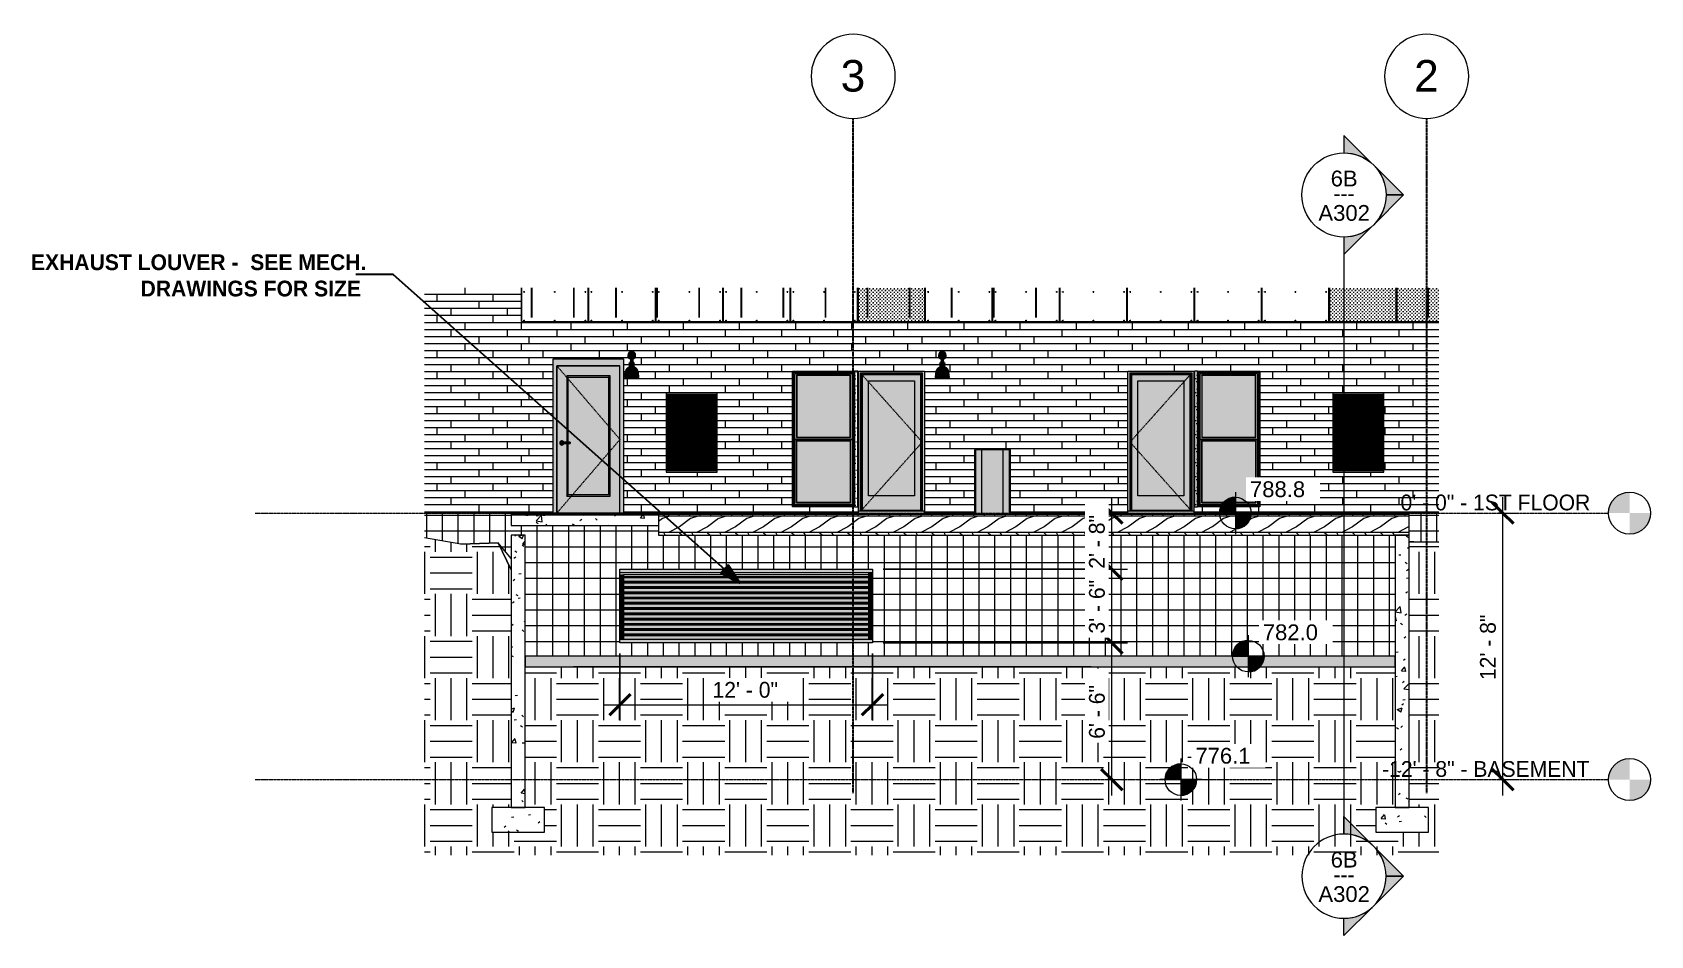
# Model space of a CAD drawing. Header units: inches. Extents: x 1822 to 8392, y -297 to 673.
# Drawn here: x 7469 to 8392, y -241 to 274 of the extents above; entities that cross this region are included whole.
import ezdxf

# ---------------------------------------------------------------- set-up
doc = ezdxf.new("R2010")
doc.units = ezdxf.units.IN
doc.header["$MEASUREMENT"] = 0
for name, pattern in [('Dash 1_16_', [0.125, 0.0625, -0.0625]), ('Grid Line 1_2_', [0.875, 0.5, -0.125, 0.125, -0.125]), ('Grid Line 1_2__2_', [0.875, 0.5, -0.125, 0.125, -0.125])]:
    doc.linetypes.add(name, pattern=pattern)
for name, color, linetype, lineweight in [('0-2', 7, 'Continuous', 9), ('0-3', 165, 'Continuous', 5), ('0-4', 250, 'Continuous', 5), ('A-ANNO-DIMS', 211, 'Continuous', 9), ('A-ANNO-DIMS-96', 211, 'Continuous', 9), ('A-DOOR-1', 31, 'Continuous', 9), ('A-DOOR-3', 31, 'Dash 1_16_', 9), ('A-DOOR-FRAM', 31, 'Continuous', 9), ('A-DOOR-GLAZ', 31, 'Continuous', 9), ('A-FLOR-2', 192, 'Continuous', 9), ('A-FLOR-LEVL', 51, 'Continuous', 9), ('A-FLOR-LEVL-4', 51, 'Grid Line 1_2_', 9), ('A-FLOR-MCUT', 51, 'Continuous', 13), ('A-FLOR-PATT-1', 57, 'Continuous', 9), ('A-FLOR-PATT-2', 252, 'Continuous', 9), ('A-GENM', 5, 'Continuous', 9), ('A-GENM-2', 57, 'Continuous', 9), ('A-GLAZ-1', 151, 'Continuous', 9), ('A-GLAZ-2', 57, 'Continuous', 9), ('A-GLAZ-CURT', 52, 'Continuous', 9), ('A-GLAZ-CWMG', 51, 'Continuous', 9), ('A-WALL', 113, 'Continuous', 13), ('A-WALL-1', 7, 'Continuous', 9), ('A-WALL-2', 113, 'Continuous', 9), ('A-WALL-3', 113, 'Continuous', 5), ('A-WALL-PATT-2', 111, 'Continuous', 9), ('A-WALL-PATT-3', 252, 'Continuous', 9), ('C-TOPO', 7, 'Continuous', 9), ('C-TOPO-1', 252, 'Continuous', 9), ('E-LITE-EQPM', 33, 'Continuous', 9), ('G-ANNO-DIMS', 111, 'Continuous', 9), ('G-ANNO-SYMB', 111, 'Continuous', 9), ('G-ANNO-TEXT', 231, 'Continuous', 30), ('G-ANNO-TEXT-1', 231, 'Continuous', 9), ('S-BEAM-3', 7, 'Continuous', 9), ('S-FNDN-2', 7, 'Continuous', 9), ('S-FNDN-4', 32, 'Continuous', 9), ('S-FNDN-6', 252, 'Continuous', 9), ('S-GRID-1', 1, 'Grid Line 1_2__2_', 30), ('S-GRID-IDEN', 1, 'Continuous', 9), ('S-GRID-IDEN-1', 147, 'Continuous', 9)]:
    doc.layers.add(name, color=color, linetype=linetype, lineweight=lineweight)
doc.styles.add('Arial', font='arial.ttf', dxfattribs={"height": 9})
doc.styles.add('Arial_1', font='arial.ttf', dxfattribs={"height": 18})
doc.styles.add('Century Gothic', font='ufonts.com_century-gothic.ttf', dxfattribs={"height": 9})
doc.styles.add('Century Gothic_B', font='GOTHICB.TTF', dxfattribs={"height": 9})
doc.dimstyles.new('OD__1_4__Tol__', dxfattribs={"dimscale": 12, "dimtxt": 9.397514, "dimasz": 1, "dimexe": 0.75, "dimexo": 0.5, "dimgap": 0.125, "dimtad": 1, "dimrnd": 0.25, "dimzin": 1, "dimdsep": 46, "dimlunit": 4, "dimtxsty": 'Century Gothic', "dimblk1": 'OBLIQUE', "dimblk2": 'OBLIQUE', "dimsah": 1, "dimcen": 0.09, "dimdle": 0.75, "dimazin": 0, "dimtfac": 1, "dimtdec": 4, "dimtix": 1, "dimtmove": 0, "dimatfit": 3, "dimfxl": 1, "dimtvp": 1, "dimtfill": 1, "dimfrac": 2, "dimtolj": 1, "dimtzin": 0, "dimarcsym": 2})
doc.dimstyles.new('OD__1__Tol__', dxfattribs={"dimscale": 12, "dimtxt": 9.397514, "dimasz": 1, "dimexe": 0.75, "dimexo": 0.5, "dimgap": 0.125, "dimtad": 1, "dimdec": 0, "dimzin": 3, "dimdsep": 46, "dimlunit": 4, "dimtxsty": 'Century Gothic', "dimblk1": 'OBLIQUE', "dimblk2": 'OBLIQUE', "dimsah": 1, "dimcen": 0.09, "dimdle": 0.75, "dimazin": 0, "dimtfac": 1, "dimtdec": 4, "dimtix": 1, "dimtmove": 0, "dimatfit": 3, "dimfxl": 1, "dimtvp": 1, "dimtfill": 1, "dimfrac": 2, "dimtolj": 1, "dimtzin": 0, "dimarcsym": 2})
pattern_1 = [(0, (2872.12, 124.832), (24, 24), [24, -24]), (0, (2872.12, 133.832), (24, 24), [24, -24]), (0, (2872.12, 142.832), (24, 24), [24, -24]), (90, (2875.12, 145.832), (-24, 24), [24, -24]), (90, (2884.12, 145.832), (-24, 24), [24, -24]), (90, (2893.12, 145.832), (-24, 24), [24, -24])]
pattern_2 = [(50, (2872.12, 124.832), (27.5427, -2.4099), [2.88, -31.68]), (355, (2872.12, 124.832), (-5.3278, 28.8843), [2.304, -25.344]), (100.451, (2874.416, 124.63), (22.2153, 26.474), [2.448, -26.924]), (46.184, (2872.12, 132.512), (40.982, -6.3564), [4.32, -47.52]), (96.636, (2875.536, 131.982), (35.8907, 37.406), [3.671, -40.386]), (351.184, (2872.12, 132.51), (35.891, 37.4062), [3.456, -38.016]), (21, (2875.96, 130.592), (22.921, -15.4607), [2.88, -31.68]), (326, (2875.96, 130.592), (9.3435, 27.8457), [2.304, -25.344]), (71.451, (2877.87, 129.303), (32.2648, 12.3844), [2.448, -26.924]), (37.5, (2872.121, 124.832), (0.46686, 12.7827), [1.267, -23.77, 1.267, -24.461, -25.44]), (37.5, (2872.121, 124.832), (0.46686, 12.7827), [-50.765, 1.267, -24.173]), (7.5, (2872.121, 124.832), (10.1016, 15.1451), [1.267, -13.402, 1.267, -23.194, -9.696]), (7.5, (2872.121, 124.832), (10.1016, 15.1451), [-39.13, 1.267, -8.429]), (327.5, (2863.558, 124.832), (20.49916, -0.86578), [1.267, -8.333, 1.267, -28.685, -39.744]), (327.5, (2863.558, 124.832), (20.49916, -0.86578), [-39.552, 1.267, -38.477]), (317.5, (2859.718, 124.832), (22.3948, 3.8443), [1.267, -11.213, 1.267, -18.624, -28.224]), (317.5, (2859.718, 124.832), (22.3948, 3.8443), [-32.371, 1.267, -26.957])]

msp = doc.modelspace()

# ---------------------------------------------------------------- texts
at = {"layer": 'A-FLOR-LEVL', "char_height": 9, "attachment_point": 1, "style": 'Century Gothic'}
for s, insert, width in [('0\' - 0" - 1ST FLOOR', (8249.50232, 10.55078), 129.987), ('-12\' - 8" - BASEMENT', (8238.99523, -141.44922), 142.713)]:
    msp.add_mtext(s, dxfattribs=dict(at, insert=insert, width=width))
at = {"layer": 'G-ANNO-SYMB', "char_height": 9, "attachment_point": 1}
for s, insert, width, style in [('6B', (8209.67487, 195.35174), 18.786, 'Arial'), ('A302', (8202.68275, 175.7155), 35.754, 'Arial'), ('---', (8211.27553, 186.84505), 15.453, 'Century Gothic'), ('6B', (8209.67487, -193.17164), 18.786, 'Arial'), ('---', (8211.27553, -201.67833), 15.453, 'Century Gothic'), ('A302', (8202.68275, -212.80788), 35.754, 'Arial')]:
    msp.add_mtext(s, dxfattribs=dict(at, insert=insert, width=width, style=style))
at = {"layer": 'G-ANNO-TEXT-1', "char_height": 9, "attachment_point": 1, "style": 'Century Gothic_B'}
for s, insert, width in [('EXHAUST LOUVER -  SEE MECH.', (7468.5557, 147.58442), 224.523), ('DRAWINGS FOR SIZE', (7531.0557, 132.58442), 148.773)]:
    msp.add_mtext(s, dxfattribs=dict(at, insert=insert, width=width))

# ---------------------------------------------------------------- blocks, each defined once
blk = doc.blocks.new('CTR  - Topography_rvt-3-SECTION AT INTAKE AREA WELL')
at = {"layer": 'C-TOPO-1'}
h = blk.add_hatch(dxfattribs=at)
h.set_pattern_fill('FP_164', color=256, style=0, pattern_type=2)
h.set_pattern_definition(pattern_1)
h.paths.add_polyline_path([(2632.32, -195.13), (2632.32, -182), (2621.32, -182), (2621.32, -168), (2632.32, -168), (2632.32, -32.36), (2628.68, -24.8), (2603.52, -17.74), (2603.52, -17.74), (2582.9, -14.1), (2582.9, -195.13), (2628.64, -195.13)], flags=0)
h.paths.add_polyline_path([(2628.68, -24.8), (2624.91, -16.97), (2603.52, -17.74)], flags=0)
h = blk.add_hatch(dxfattribs=at)
h.set_pattern_fill('FP_164', color=256, style=0, pattern_type=2)
h.set_pattern_definition(pattern_1)
h.paths.add_polyline_path([(3145.65, -195.13), (3161.33, -195.13), (3161.33, -16.5), (3144.32, -16.45), (3144.32, -168), (3155.32, -168), (3155.32, -182), (3144.32, -182), (3144.32, -195.13)], flags=0)
h = blk.add_hatch(dxfattribs=at)
h.set_pattern_fill('FP_164', color=256, style=0, pattern_type=2)
h.set_pattern_definition(pattern_1)
h.paths.add_polyline_path([(3125.32, -195.13), (3144.32, -195.13), (3144.32, -182), (3125.32, -182), (3125.32, -168), (3136.32, -168), (3136.32, -87.61), (2640.32, -87.61), (2640.32, -168), (2651.32, -168), (2651.32, -182), (2632.32, -182), (2632.32, -195.13), (3120.6, -195.13)], flags=0)
at = {"layer": 'C-TOPO'}
for p, q in [((2603.52, -17.74), (2582.9, -14.1)), ((2603.52, -17.74), (2582.9, -14.1)), ((2624.91, -16.97), (2603.52, -17.74)), ((2603.52, -17.74), (2624.91, -16.97)), ((2632.32, -32.36), (2624.91, -16.97)), ((2624.91, -16.97), (2632.32, -32.36)), ((2632.32, -25.82), (2624.91, -16.97)), ((3146.3, -16.45), (3144.32, -16.41)), ((3144.32, -16.45), (3147.08, -16.45)), ((3147.08, -16.45), (3144.32, -16.45)), ((3147.08, -16.45), (3161.33, -16.5)), ((3161.33, -16.5), (3147.08, -16.45)), ((2640.32, -87.61), (2667.91, -87.61)), ((2640.32, -87.61), (2667.91, -87.61)), ((2667.91, -87.61), (2962.99, -87.61)), ((2962.99, -87.61), (2667.91, -87.61)), ((2962.99, -87.61), (3120.6, -87.61)), ((2962.99, -87.61), (3120.6, -87.61)), ((3120.6, -87.61), (3136.32, -87.61)), ((3120.6, -87.61), (3136.32, -87.61))]:
    blk.add_line(p, q, dxfattribs=at)
blk = doc.blocks.new('TRUSS - 24_-2435254-SECTION AT INTAKE AREA WELL')
at = {"layer": 'S-BEAM-3'}
for p, q in [((2715.44, 111.5), (2715.44, 128.44)), ((2715.56, 128.44), (2715.56, 111.5))]:
    blk.add_line(p, q, dxfattribs=at)
blk = doc.blocks.new('TRUSS - 24_-2435294-SECTION AT INTAKE AREA WELL')
at = {"layer": 'S-BEAM-3'}
for p, q in [((2739.44, 111.5), (2739.44, 128.44)), ((2739.56, 128.44), (2739.56, 111.5))]:
    blk.add_line(p, q, dxfattribs=at)
blk = doc.blocks.new('TRUSS - 24_-2435744-SECTION AT INTAKE AREA WELL')
at = {"layer": 'S-BEAM-3'}
for p, q in [((3155.06, 111.5), (3155.06, 128.44)), ((3155.19, 128.44), (3155.19, 111.5))]:
    blk.add_line(p, q, dxfattribs=at)
blk = doc.blocks.new('TRUSS - 24_-2436608-SECTION AT INTAKE AREA WELL')
at = {"layer": 'S-BEAM-3'}
for p, q in [((2643.94, 111.5), (2643.94, 128.44)), ((2644.06, 128.44), (2644.06, 111.5))]:
    blk.add_line(p, q, dxfattribs=at)
blk = doc.blocks.new('TRUSS - 24_-2436840-SECTION AT INTAKE AREA WELL')
at = {"layer": 'S-BEAM-3'}
for p, q in [((2931.44, 111.5), (2931.44, 128.44)), ((2931.56, 128.44), (2931.56, 111.5))]:
    blk.add_line(p, q, dxfattribs=at)
blk = doc.blocks.new('Grid - Grid Head - Circle-1738874-SECTION AT INTAKE AREA WELL')
at = {"layer": 'S-GRID-IDEN-1'}
for start, end in [(360, 180), (180, 360)]:
    blk.add_arc((3154.32, 249.14), 24, start, end, dxfattribs=at)
blk = doc.blocks.new('CTR - 1st Phase - Structure_rvt-3-SECTION AT INTAKE AREA WELL')
at = {"layer": 'A-WALL-PATT-3'}
h = blk.add_hatch(dxfattribs=at)
h.set_pattern_fill('FP_169', color=256, style=0, pattern_type=2)
h.set_pattern_definition(pattern_2)
h.paths.add_polyline_path([(2632.32, -168), (2640.32, -168), (2640.32, -12.5), (2632.32, -12.5), (2632.32, -161.45)], flags=0)
h = blk.add_hatch(dxfattribs=at)
h.set_pattern_fill('FP_169', color=256, style=0, pattern_type=2)
h.set_pattern_definition(pattern_2)
h.paths.add_polyline_path([(3144.32, -168), (3144.32, -12.5), (3136.32, -12.5), (3136.32, -168)], flags=0)
at = {"layer": 'S-FNDN-6'}
h = blk.add_hatch(dxfattribs=at)
h.set_pattern_fill('FP_169', color=256, style=0, pattern_type=2)
h.set_pattern_definition(pattern_2)
h.paths.add_polyline_path([(2628.94, -182), (2651.32, -182), (2651.32, -168), (2621.32, -168), (2621.32, -182)], flags=0)
h = blk.add_hatch(dxfattribs=at)
h.set_pattern_fill('FP_169', color=256, style=0, pattern_type=2)
h.set_pattern_definition(pattern_2)
h.paths.add_polyline_path([(3145.75, -182), (3155.32, -182), (3155.32, -168), (3125.32, -168), (3125.32, -182), (3144.32, -182)], flags=0)
at = {"layer": 'A-WALL-1'}
for p, q in [((2640.32, -12.5), (2632.32, -12.5)), ((2632.32, -12.5), (2632.32, -168)), ((2640.32, -168), (2640.32, -12.5)), ((3136.32, -12.5), (3136.32, -168)), ((3144.32, -12.5), (3136.32, -12.5)), ((3144.32, -168), (3144.32, -12.5)), ((2632.32, -168), (2640.32, -168)), ((3136.32, -168), (3144.32, -168))]:
    blk.add_line(p, q, dxfattribs=at)
at = {"layer": 'S-FNDN-2'}
for p, q in [((2651.32, -168), (2621.32, -168)), ((2621.32, -168), (2621.32, -182)), ((2651.32, -182), (2651.32, -168)), ((3155.32, -168), (3125.32, -168)), ((3125.32, -168), (3125.32, -182)), ((3155.32, -182), (3155.32, -168)), ((2621.32, -182), (2651.32, -182)), ((3125.32, -182), (3155.32, -182))]:
    blk.add_line(p, q, dxfattribs=at)
at = {"layer": 'S-GRID-1'}
for p, q in [((2827.32, -159.84), (2827.32, 225.14)), ((3154.32, -159.84), (3154.32, 225.14))]:
    blk.add_line(p, q, dxfattribs=at)
at = {"layer": '0-2'}
for name, p in [('TRUSS - 24_-2436608-SECTION AT INTAKE AREA WELL', (0, 0)), ('TRUSS - 24_-2436608-SECTION AT INTAKE AREA WELL', (24, 0)), ('TRUSS - 24_-2436608-SECTION AT INTAKE AREA WELL', (48, 0)), ('TRUSS - 24_-2435254-SECTION AT INTAKE AREA WELL', (0, 0)), ('TRUSS - 24_-2435294-SECTION AT INTAKE AREA WELL', (0, 0)), ('TRUSS - 24_-2435294-SECTION AT INTAKE AREA WELL', (24, 0)), ('TRUSS - 24_-2435294-SECTION AT INTAKE AREA WELL', (48, 0)), ('TRUSS - 24_-2435254-SECTION AT INTAKE AREA WELL', (96, 0)), ('TRUSS - 24_-2435254-SECTION AT INTAKE AREA WELL', (120, 0)), ('TRUSS - 24_-2435254-SECTION AT INTAKE AREA WELL', (144, 0)), ('TRUSS - 24_-2435254-SECTION AT INTAKE AREA WELL', (168, 0)), ('TRUSS - 24_-2435254-SECTION AT INTAKE AREA WELL', (192, 0)), ('TRUSS - 24_-2436840-SECTION AT INTAKE AREA WELL', (0, 0)), ('TRUSS - 24_-2435744-SECTION AT INTAKE AREA WELL', (0, 0))]:
    blk.add_blockref(name, p, dxfattribs=at)
at = {"layer": '0-3'}
for p in [(-327, 0), (0, 0)]:
    blk.add_blockref('Grid - Grid Head - Circle-1738874-SECTION AT INTAKE AREA WELL', p, dxfattribs=at)
at = {"layer": 'S-GRID-IDEN', "char_height": 18, "width": 16.968, "attachment_point": 1, "style": 'Arial_1'}
for s, insert in [('3', (2820.19, 258.43)), ('2', (3147.19, 258.43))]:
    blk.add_mtext(s, dxfattribs=dict(at, insert=insert))
blk = doc.blocks.new('Window-Double_Hung-Marvin-Essential - ESDH3066 - 1st Floor-3357217-SECTION AT INTAKE AREA WELL')
at = {"layer": 'A-GLAZ-1'}
h = blk.add_hatch(color=256, dxfattribs=at)
h.paths.add_polyline_path([(3024.31, 3.5), (3059.22, 3.5), (3059.22, 81), (3023.72, 81), (3023.72, 3.5)], flags=0)
h.paths.add_polyline_path([(3034.79, 4.09), (3024.31, 4.09), (3024.35, 80.41), (3058.64, 80.41), (3058.64, 4.09), (3052.87, 4.09)], flags=0)
for points in [[(3024.31, 4.09), (3024.39, 4.17), (3024.39, 80.33), (3024.31, 80.41), (3024.31, 4.17)], [(3025.1, 80.33), (3058.6, 80.37), (3058.6, 80.41), (3024.35, 80.37), (3024.39, 80.33), (3024.75, 80.33)], [(3024.39, 4.17), (3025.1, 4.17), (3025.1, 79.63), (3057.85, 79.63), (3057.85, 4.17), (3058.56, 4.17), (3058.56, 80.33), (3024.39, 80.33), (3024.39, 4.17)], [(3026.19, 78.53), (3056.75, 78.53), (3056.75, 78.59), (3026.13, 78.59)], [(3026.13, 43.16), (3026.19, 43.22), (3026.19, 78.53), (3026.13, 78.53), (3026.13, 43.22)], [(3056.75, 43.22), (3056.75, 78.53), (3026.19, 78.53), (3026.19, 43.22), (3052.87, 43.22)], [(3056.82, 43.16), (3056.82, 78.59), (3056.75, 78.53), (3056.75, 43.22)], [(3058.64, 4.09), (3058.64, 80.41), (3058.56, 80.33), (3058.56, 4.17)], [(3057.25, 41.81), (3057.85, 41.81), (3057.85, 41.94), (3025.1, 41.94), (3025.1, 41.81), (3056.82, 41.81)], [(3026.19, 41.28), (3056.75, 41.28), (3056.75, 41.34), (3026.13, 41.34)], [(3026.13, 5.91), (3026.19, 5.97), (3026.19, 41.28), (3026.13, 41.28), (3026.13, 5.97)], [(3056.75, 43.16), (3056.82, 43.16), (3056.75, 43.22), (3026.19, 43.22), (3026.19, 43.16), (3052.87, 43.16)], [(3026.19, 5.97), (3056.75, 5.97), (3056.75, 41.28), (3026.19, 41.28), (3026.19, 7.1)], [(3056.82, 5.91), (3056.82, 41.34), (3056.75, 41.28), (3056.75, 5.97)], [(3058.19, 4.09), (3058.64, 4.09), (3058.56, 4.17), (3057.85, 4.19), (3057.85, 4.66), (3025.1, 4.66), (3025.1, 4.17), (3024.39, 4.17), (3024.31, 4.09), (3057.85, 4.09)], [(3024.31, 4.09), (3024.31, 4.09), (3024.31, 4.17)], [(3026.13, 5.91), (3056.82, 5.91), (3056.75, 5.97), (3026.19, 5.97)]]:
    blk.add_hatch(color=256, dxfattribs=at).paths.add_polyline_path(points, flags=0)
h = blk.add_hatch(color=256, dxfattribs=at)
h.paths.add_polyline_path([(3057.25, 41.94), (3057.85, 41.94), (3057.85, 79.63), (3025.1, 79.63), (3025.1, 41.94), (3056.82, 41.94)], flags=0)
h.paths.add_polyline_path([(3056.82, 43.16), (3026.13, 43.16), (3026.13, 78.59), (3056.82, 78.59), (3056.82, 47.55)], flags=0)
h = blk.add_hatch(color=256, dxfattribs=at)
h.paths.add_polyline_path([(3025.1, 4.69), (3057.85, 4.69), (3057.85, 41.81), (3025.1, 41.81), (3025.1, 4.87)], flags=0)
h.paths.add_polyline_path([(3056.82, 5.91), (3026.13, 5.91), (3026.13, 41.34), (3056.82, 41.34), (3056.82, 7.1)], flags=0)
at = {"layer": 'A-GLAZ-2'}
h = blk.add_hatch(dxfattribs=at)
h.set_pattern_fill('FP_23', color=256, style=0, pattern_type=2)
h.set_pattern_definition([(0, (3059.794, -14.84), (0, 8), [0.33, -7.67]), (0, (3062.354, -14.68), (0, 8), [0.33, -7.67]), (0, (3060.914, -12.92), (0, 8), [0.33, -7.67]), (0, (3062.674, -11.64), (0, 8), [0.33, -7.67]), (0, (3060.594, -11.16), (0, 8), [0.33, -7.67]), (0, (3061.234, -9.24), (0, 8), [0.33, -7.67]), (0, (3060.114, -7.8), (0, 8), [0.33, -7.67]), (0, (3062.674, -7.96), (0, 8), [0.33, -7.67]), (0, (3064.594, -7.64), (0, 8), [0.33, -7.67]), (0, (3065.554, -9.56), (0, 8), [0.33, -7.67]), (0, (3067.154, -9.72), (0, 8), [0.33, -7.67]), (0, (3067.154, -12.6), (0, 8), [0.33, -7.67]), (0, (3065.714, -13.56), (0, 8), [0.33, -7.67]), (0, (3063.474, -13.08), (0, 8), [0.33, -7.67]), (0, (3064.914, -11.64), (0, 8), [0.33, -7.67]), (0, (3063.474, -10.2), (0, 8), [0.33, -7.67]), (0, (3066.834, -14.68), (0, 8), [0.33, -7.67])])
h.paths.add_polyline_path([(3021.85, 3.5), (3023.72, 3.5), (3023.72, 81), (3021.85, 80.97), (3021.85, 4.57)], flags=0)
at = {"layer": 'A-GLAZ-1'}
for p, q in [((3023.72, 81), (3021.85, 81)), ((3021.85, 81), (3021.85, 3.5)), ((3023.72, 3.5), (3023.72, 81)), ((3024.31, 80.41), (3058.64, 80.41)), ((3024.31, 80.41), (3024.39, 80.33)), ((3024.31, 4.09), (3024.31, 80.41)), ((3058.56, 80.33), (3024.39, 80.33)), ((3024.39, 80.33), (3024.39, 4.17)), ((3025.1, 79.63), (3057.85, 79.63)), ((3025.1, 4.17), (3025.1, 79.63)), ((3026.19, 78.53), (3026.13, 78.59)), ((3026.13, 78.59), (3026.13, 43.16)), ((3056.82, 78.59), (3026.13, 78.59)), ((3026.19, 78.53), (3026.19, 43.22)), ((3056.75, 78.53), (3026.19, 78.53)), ((3056.75, 78.53), (3056.82, 78.59)), ((3056.75, 43.22), (3056.75, 78.53)), ((3056.82, 43.16), (3056.82, 78.59)), ((3057.85, 79.63), (3057.85, 4.17)), ((3058.64, 80.41), (3058.56, 80.33)), ((3058.56, 80.33), (3058.56, 4.17)), ((3058.64, 80.41), (3058.64, 4.09)), ((3057.85, 41.94), (3025.1, 41.94)), ((3057.85, 41.81), (3025.1, 41.81)), ((3026.19, 43.22), (3026.13, 43.16)), ((3026.13, 43.16), (3056.82, 43.16)), ((3056.82, 41.34), (3026.13, 41.34)), ((3026.13, 41.34), (3026.19, 41.28)), ((3026.13, 41.34), (3026.13, 5.91)), ((3026.19, 43.22), (3056.75, 43.22)), ((3026.19, 41.28), (3056.75, 41.28)), ((3026.19, 5.97), (3026.19, 41.28)), ((3056.82, 43.16), (3056.75, 43.22)), ((3056.75, 41.28), (3056.82, 41.34)), ((3056.75, 41.28), (3056.75, 5.97)), ((3056.82, 41.34), (3056.82, 5.91)), ((3021.85, 3.5), (3023.72, 3.5)), ((3024.39, 4.17), (3024.31, 4.09)), ((3024.31, 4.09), (3058.64, 4.09)), ((3025.1, 4.17), (3024.39, 4.17)), ((3057.85, 4.69), (3025.1, 4.69)), ((3057.85, 4.66), (3025.1, 4.66)), ((3026.13, 5.91), (3026.19, 5.97)), ((3026.13, 5.91), (3056.82, 5.91)), ((3056.75, 5.97), (3026.19, 5.97)), ((3056.82, 5.91), (3056.75, 5.97)), ((3058.56, 4.17), (3057.85, 4.17)), ((3058.64, 4.09), (3058.56, 4.17))]:
    blk.add_line(p, q, dxfattribs=at)
blk = doc.blocks.new('Bayer Built Door - VISTAGRANDE FLUSH - 37-1_2__ x 81-3_4__ - 1ST FLOOR-3295038-SECTION AT INTAKE AREA WELL')
at = {"layer": 'A-DOOR-FRAM'}
for points in [[(2831.4, 1.12), (2831.44, 79.97), (2866.84, 79.97), (2866.84, 1.12), (2867.87, 1.12), (2867.87, 81), (2830.37, 81), (2830.4, 1.12)], [(2831.71, 1.12), (2831.75, 1.12), (2831.75, 79.62), (2831.4, 79.97), (2831.4, 1.12)], [(2866.5, 79.62), (2866.84, 79.97), (2831.44, 79.93), (2831.75, 79.62), (2866.4, 79.62)], [(2832.44, 78.94), (2865.81, 78.94), (2866.5, 79.62), (2831.75, 79.62), (2831.86, 79.52)], [(2831.86, 1.12), (2832.44, 1.12), (2832.44, 78.94), (2831.75, 79.62), (2831.75, 1.12)], [(2866.39, 1.12), (2866.5, 1.12), (2866.5, 79.62), (2865.81, 78.94), (2865.81, 1.12)], [(2866.84, 1.12), (2866.84, 79.97), (2866.5, 79.62), (2866.5, 1.12)], [(2831.4, -0.75), (2867.87, -0.75), (2867.85, 1.12), (2830.37, 1.12), (2830.37, -0.75)], [(2865.81, 1.12), (2865.81, 1.42), (2832.44, 1.42), (2832.44, 1.12), (2862.25, 1.12)]]:
    blk.add_hatch(color=256, dxfattribs=at).paths.add_polyline_path(points, flags=0)
h = blk.add_hatch(color=256, dxfattribs=at)
h.paths.add_polyline_path([(2832.44, 1.42), (2865.81, 1.42), (2865.81, 78.94), (2832.44, 78.94), (2832.44, 2.04)], flags=0)
h.paths.add_polyline_path([(2862.25, 9.75), (2836, 9.75), (2836, 75.37), (2862.25, 75.37), (2862.25, 47.55)], flags=0)
at = {"layer": 'A-DOOR-GLAZ'}
blk.add_hatch(color=256, dxfattribs=at).paths.add_polyline_path([(2836, 9.75), (2862.25, 9.75), (2862.25, 75.37), (2836, 75.37), (2836, 47.55)], flags=0)
at = {"layer": 'A-DOOR-3'}
for p, q in [((2865.81, 41.45), (2832.44, 78.83)), ((2865.81, 39.49), (2832.44, 2.11))]:
    blk.add_line(p, q, dxfattribs=at)
at = {"layer": 'A-DOOR-FRAM'}
for p, q in [((2831.4, 1.12), (2831.4, 79.97)), ((2831.4, 79.97), (2866.84, 79.97)), ((2831.4, 1.12), (2831.4, 79.97)), ((2831.4, 79.97), (2866.84, 79.97)), ((2831.4, 79.97), (2831.75, 79.62)), ((2831.75, 79.62), (2832.44, 78.94)), ((2866.5, 79.62), (2831.75, 79.62)), ((2831.75, 79.62), (2831.75, 1.12)), ((2865.81, 78.94), (2832.44, 78.94)), ((2832.44, 78.94), (2832.44, 1.12)), ((2836, 75.37), (2862.25, 75.37)), ((2836, 9.75), (2836, 75.37)), ((2862.25, 75.37), (2862.25, 9.75)), ((2866.5, 79.62), (2865.81, 78.94)), ((2865.81, 1.12), (2865.81, 78.94)), ((2866.84, 79.97), (2866.5, 79.62)), ((2866.5, 1.12), (2866.5, 79.62)), ((2866.84, 1.12), (2866.84, 79.97)), ((2866.84, 1.12), (2866.84, 79.97)), ((2862.25, 9.75), (2836, 9.75)), ((2830.37, 0), (2830.37, 1.12)), ((2867.87, 1.12), (2830.37, 1.12)), ((2865.81, 1.42), (2832.44, 1.42)), ((2832.44, 1.42), (2865.81, 1.42)), ((2867.87, 1.12), (2867.87, 0)), ((2867.87, -0.58), (2830.37, -0.58))]:
    blk.add_line(p, q, dxfattribs=at)
blk = doc.blocks.new('VISA-OW2400-02-SASS - OW2400-L30K-MVOLT-2031435-SECTION AT INTAKE AREA WELL')
at = {"layer": 'E-LITE-EQPM'}
for points in [[(2700.08, 80.85), (2701.01, 80.85), (2701.01, 83.41), (2699.56, 83.41), (2698.68, 82.8), (2697.97, 81.93), (2697.61, 80.85), (2699.83, 80.85)], [(2699.56, 85.29), (2701.01, 85.29), (2701, 85.54), (2699.56, 85.54), (2699.56, 85.47)], [(2699.62, 83.41), (2701.01, 83.41), (2700.99, 83.66), (2699.56, 83.66), (2699.56, 83.41)], [(2699.76, 83.72), (2701.01, 83.72), (2701.01, 85.22), (2699.63, 85.22), (2699.66, 83.72), (2699.72, 83.72)], [(2700.74, 85.54), (2701.01, 85.54), (2701, 85.65), (2701.01, 85.67), (2701, 85.7), (2700.01, 85.67), (2700.01, 85.65), (2699.74, 85.64), (2699.66, 85.54), (2700.73, 85.54)], [(2700.76, 85.22), (2701.01, 85.22), (2700.99, 85.29), (2699.76, 85.29), (2699.81, 85.22), (2700.7, 85.22)], [(2700.67, 83.66), (2701.01, 83.67), (2701.01, 83.72), (2699.81, 83.72), (2699.8, 83.66), (2700.65, 83.66)], [(2700.12, 85.74), (2700.23, 85.73), (2700.26, 85.71), (2700.45, 85.72), (2700.67, 85.72), (2700.85, 85.7), (2701.01, 85.73), (2701.01, 85.93), (2700.11, 85.93), (2700.06, 85.82), (2700.14, 85.81)], [(2700.11, 85.93), (2701.01, 85.93), (2701.01, 89.22), (2700.64, 89.22), (2700.14, 86.11)], [(2701.1, 89.22), (2701.42, 89.26), (2701.7, 89.53), (2701.73, 89.67), (2701.78, 89.67), (2701.84, 89.82), (2701.84, 90), (2701.83, 90.19), (2701.72, 90.46), (2701.56, 90.65), (2701.34, 90.8), (2701.26, 90.81), (2701.26, 90.75), (2701.05, 90.84), (2701.01, 90.77), (2701.1, 90.77), (2701.01, 90.67), (2701.01, 89.22), (2701.09, 89.22)], [(2701.1, 85.93), (2701.91, 85.93), (2701.34, 89.22), (2701.01, 89.22), (2701.01, 85.93)], [(2701.01, 85.7), (2701.39, 85.71), (2701.59, 85.72), (2701.76, 85.72), (2701.8, 85.75), (2701.91, 85.74), (2701.9, 85.77), (2701.91, 85.8), (2702, 85.78), (2702, 85.8), (2701.91, 85.93), (2701.01, 85.93), (2701.01, 85.73)], [(2701.74, 85.54), (2702.36, 85.54), (2702.27, 85.64), (2701.01, 85.7), (2701.01, 85.67), (2701.01, 85.65), (2701.01, 85.54), (2701.61, 85.54)], [(2702.46, 85.29), (2702.46, 85.54), (2701.01, 85.54), (2701.01, 85.29), (2702.39, 85.29)], [(2701.33, 85.22), (2702.21, 85.22), (2702.27, 85.29), (2701.01, 85.29), (2701.01, 85.22), (2701.26, 85.22)], [(2702.36, 83.72), (2702.39, 83.72), (2702.39, 85.22), (2701.01, 85.22), (2701.01, 83.72), (2702.3, 83.72)], [(2701.36, 83.66), (2702.27, 83.66), (2702.21, 83.72), (2701.01, 83.72), (2701.01, 83.66), (2701.31, 83.66)], [(2702.4, 83.41), (2702.46, 83.41), (2702.46, 83.66), (2701.01, 83.66), (2701.01, 83.41), (2702.36, 83.41)], [(2702.65, 80.85), (2704.41, 80.85), (2704, 82.01), (2703.21, 82.91), (2702.4, 83.41), (2701.01, 83.41), (2701.01, 80.85), (2702.19, 80.85)], [(2697.02, 77.38), (2701.01, 77.38), (2701.01, 77.98), (2697.02, 77.98), (2697.02, 77.88)], [(2699.62, 77.98), (2701.01, 77.98), (2701.01, 80.85), (2697.61, 80.85), (2697.32, 79.24), (2697.26, 78.13), (2697.26, 77.98), (2698.56, 77.98)], [(2703.15, 77.98), (2704.76, 77.98), (2704.71, 79.15), (2704.65, 79.6), (2704.41, 80.85), (2701.01, 80.85), (2701.01, 77.98), (2702.96, 77.98)], [(2705.01, 77.38), (2705.01, 77.98), (2701.01, 77.98), (2701.01, 77.38), (2704.52, 77.38)]]:
    blk.add_hatch(color=256, dxfattribs=at).paths.add_polyline_path(points, flags=0)
h = blk.add_hatch(color=256, dxfattribs=at)
h.paths.add_polyline_path([(2700.91, 90.79), (2701.01, 90.71), (2701.08, 90.77), (2700.91, 90.79)], flags=0)
h.paths.add_polyline_path([(2701.6, 87.83), (2702.14, 88.05), (2702.65, 88.48), (2702.96, 88.88), (2703.18, 89.42), (2703.26, 90), (2703.18, 90.58), (2702.96, 91.13), (2702.6, 91.59), (2702.14, 91.95), (2701.59, 92.17), (2701.01, 92.25), (2700.39, 92.16), (2699.89, 91.95), (2699.42, 91.59), (2699.06, 91.13), (2698.84, 90.58), (2698.76, 90), (2698.84, 89.42), (2699.06, 88.88), (2699.42, 88.41), (2700.02, 87.99), (2700.42, 87.83), (2700.64, 89.22), (2700.28, 89.55), (2700.24, 89.68), (2700.22, 89.69), (2700.18, 90.05), (2700.27, 90.32), (2700.28, 90.38), (2700.29, 90.44), (2700.59, 90.73), (2700.69, 90.75), (2700.86, 90.85), (2700.87, 90.79), (2700.91, 90.79), (2700.95, 90.87), (2701.02, 90.79), (2701.1, 90.85), (2701.34, 90.71), (2701.26, 90.83), (2701.42, 90.75), (2701.56, 90.65), (2701.72, 90.46), (2701.83, 90.19), (2701.84, 90), (2701.76, 89.66), (2701.72, 89.63), (2701.63, 89.41), (2701.55, 89.35), (2701.38, 89.22), (2701.59, 87.89)], flags=0)
h = blk.add_hatch(color=256, dxfattribs=at)
h.paths.add_polyline_path([(2700.73, 89.22), (2701.01, 89.26), (2701.01, 90.71), (2700.86, 90.79), (2700.83, 90.79), (2700.83, 90.84), (2700.7, 90.79), (2700.67, 90.79), (2700.27, 90.41), (2700.27, 90.32), (2700.2, 90.2), (2700.18, 89.97), (2700.24, 89.68), (2700.28, 89.65), (2700.29, 89.54), (2700.64, 89.22), (2700.68, 89.22)], flags=0)
h.paths.add_polyline_path([(2701.01, 90.77), (2700.95, 90.87), (2700.91, 90.79), (2701.01, 90.77)], flags=0)
for p, q in [((2699.56, 85.54), (2699.56, 85.29)), ((2701.01, 85.54), (2699.56, 85.54)), ((2699.56, 85.29), (2699.63, 85.22)), ((2701.01, 85.29), (2699.56, 85.29)), ((2699.63, 83.72), (2699.56, 83.66)), ((2699.56, 83.66), (2699.56, 83.41)), ((2701.01, 83.66), (2699.56, 83.66)), ((2701.01, 83.41), (2699.56, 83.41)), ((2699.63, 85.22), (2699.63, 83.72)), ((2701.01, 85.22), (2699.63, 85.22)), ((2701.01, 83.72), (2699.63, 83.72)), ((2701.01, 85.7), (2699.9, 85.7)), ((2700.06, 85.7), (2700.32, 85.7)), ((2700.59, 89.22), (2700.07, 85.93)), ((2701.01, 85.93), (2700.11, 85.93)), ((2701.01, 89.22), (2700.64, 89.22)), ((2701.38, 89.22), (2701.01, 89.22)), ((2701.91, 85.93), (2701.01, 85.93)), ((2702.12, 85.7), (2701.01, 85.7)), ((2702.46, 85.54), (2701.01, 85.54)), ((2702.46, 85.29), (2701.01, 85.29)), ((2702.39, 85.22), (2701.01, 85.22)), ((2702.39, 83.72), (2701.01, 83.72)), ((2702.46, 83.66), (2701.01, 83.66)), ((2702.46, 83.41), (2701.01, 83.41)), ((2701.96, 85.93), (2701.43, 89.22)), ((2701.7, 85.7), (2702.12, 85.7)), ((2702.39, 85.22), (2702.46, 85.29)), ((2702.39, 83.72), (2702.39, 85.22)), ((2702.46, 83.66), (2702.39, 83.72)), ((2702.46, 85.29), (2702.46, 85.54)), ((2702.46, 83.41), (2702.46, 83.66)), ((2696.95, 77.98), (2696.95, 77.38)), ((2697.02, 77.98), (2701.01, 77.98)), ((2701.01, 77.38), (2697.02, 77.38)), ((2701.01, 77.98), (2705.01, 77.98)), ((2705.01, 77.38), (2701.01, 77.38)), ((2705.07, 77.38), (2705.07, 77.98))]:
    blk.add_line(p, q, dxfattribs=at)
at = {"layer": 'E-LITE-EQPM', "flags": 128}
for points in [[(2697.56, 80.85), (2697.59, 80.99), (2697.63, 81.12), (2697.67, 81.26), (2697.71, 81.4), (2697.77, 81.53), (2697.82, 81.66), (2697.89, 81.79), (2697.95, 81.91), (2698.03, 82.04), (2698.1, 82.16), (2698.18, 82.28), (2698.27, 82.39), (2698.36, 82.5), (2698.46, 82.61), (2698.56, 82.71), (2698.66, 82.81), (2698.77, 82.9), (2698.88, 82.99), (2698.99, 83.08), (2699.11, 83.16), (2699.23, 83.23), (2699.36, 83.3), (2699.49, 83.37), (2699.56, 83.41)], [(2699.56, 85.54), (2699.57, 85.56), (2699.59, 85.57), (2699.6, 85.58), (2699.61, 85.59), (2699.63, 85.61), (2699.64, 85.62), (2699.65, 85.63), (2699.67, 85.64), (2699.69, 85.65), (2699.7, 85.66), (2699.72, 85.66), (2699.73, 85.67), (2699.75, 85.68), (2699.77, 85.68), (2699.78, 85.69), (2699.8, 85.69), (2699.82, 85.7), (2699.84, 85.7), (2699.84, 85.7)], [(2699.84, 85.7), (2699.85, 85.7), (2699.86, 85.7), (2699.87, 85.7), (2699.88, 85.71), (2699.88, 85.71), (2699.89, 85.71), (2699.9, 85.71), (2699.91, 85.71), (2699.92, 85.72), (2699.93, 85.72), (2699.94, 85.72), (2699.94, 85.73), (2699.95, 85.73), (2699.96, 85.74), (2699.97, 85.74), (2699.97, 85.75), (2699.98, 85.75), (2699.99, 85.76), (2700, 85.76), (2700, 85.77), (2700.01, 85.78), (2700.01, 85.78), (2700.02, 85.79), (2700.02, 85.8), (2700.03, 85.81), (2700.03, 85.81), (2700.04, 85.82), (2700.04, 85.83), (2700.05, 85.84), (2700.05, 85.85), (2700.05, 85.85), (2700.06, 85.86), (2700.06, 85.87), (2700.06, 85.88), (2700.06, 85.89), (2700.06, 85.9), (2700.06, 85.91), (2700.06, 85.92), (2700.07, 85.93), (2700.07, 85.93)], [(2700.59, 89.22), (2700.56, 89.24), (2700.53, 89.26), (2700.5, 89.29), (2700.47, 89.31), (2700.44, 89.34), (2700.42, 89.36), (2700.39, 89.39), (2700.37, 89.42), (2700.34, 89.45), (2700.32, 89.48), (2700.3, 89.51), (2700.28, 89.54), (2700.27, 89.57), (2700.25, 89.6), (2700.23, 89.64), (2700.22, 89.67), (2700.21, 89.71), (2700.2, 89.74), (2700.19, 89.78), (2700.18, 89.81), (2700.17, 89.85), (2700.17, 89.89), (2700.16, 89.92), (2700.16, 89.96), (2700.16, 90), (2700.16, 90.03), (2700.16, 90.07), (2700.17, 90.11), (2700.17, 90.14), (2700.18, 90.18), (2700.18, 90.22), (2700.19, 90.25), (2700.2, 90.29), (2700.22, 90.32), (2700.23, 90.36), (2700.24, 90.39), (2700.26, 90.42), (2700.28, 90.46), (2700.3, 90.49), (2700.32, 90.52), (2700.34, 90.55), (2700.36, 90.58), (2700.38, 90.61), (2700.41, 90.63), (2700.44, 90.66), (2700.46, 90.68), (2700.49, 90.71), (2700.52, 90.73), (2700.55, 90.75), (2700.58, 90.77), (2700.61, 90.79), (2700.64, 90.81), (2700.67, 90.83), (2700.71, 90.84), (2700.74, 90.86), (2700.78, 90.87), (2700.81, 90.88), (2700.85, 90.89), (2700.88, 90.9), (2700.92, 90.91), (2700.96, 90.91), (2700.99, 90.92), (2701.01, 90.92)], [(2701.01, 90.92), (2701.05, 90.92), (2701.08, 90.91), (2701.12, 90.91), (2701.16, 90.9), (2701.19, 90.89), (2701.23, 90.88), (2701.26, 90.87), (2701.3, 90.85), (2701.33, 90.84), (2701.36, 90.82), (2701.4, 90.8), (2701.43, 90.78), (2701.46, 90.76), (2701.49, 90.74), (2701.52, 90.72), (2701.55, 90.7), (2701.57, 90.67), (2701.6, 90.65), (2701.62, 90.62), (2701.65, 90.59), (2701.67, 90.56), (2701.69, 90.53), (2701.71, 90.5), (2701.73, 90.47), (2701.75, 90.44), (2701.77, 90.41), (2701.78, 90.37), (2701.8, 90.34), (2701.81, 90.3), (2701.82, 90.27), (2701.83, 90.23), (2701.84, 90.2), (2701.85, 90.16), (2701.85, 90.12), (2701.86, 90.09), (2701.86, 90.05), (2701.86, 90.01), (2701.86, 89.98), (2701.86, 89.94), (2701.86, 89.9), (2701.85, 89.87), (2701.85, 89.83), (2701.84, 89.79), (2701.83, 89.76), (2701.82, 89.72), (2701.81, 89.69), (2701.79, 89.65), (2701.78, 89.62), (2701.76, 89.59), (2701.75, 89.55), (2701.73, 89.52), (2701.71, 89.49), (2701.69, 89.46), (2701.66, 89.43), (2701.64, 89.4), (2701.62, 89.38), (2701.59, 89.35), (2701.56, 89.32), (2701.54, 89.3), (2701.51, 89.28), (2701.48, 89.25), (2701.45, 89.23), (2701.43, 89.22)], [(2701.96, 85.93), (2701.96, 85.92), (2701.96, 85.91), (2701.96, 85.9), (2701.96, 85.89), (2701.96, 85.88), (2701.96, 85.87), (2701.96, 85.87), (2701.97, 85.86), (2701.97, 85.85), (2701.97, 85.84), (2701.98, 85.83), (2701.98, 85.82), (2701.99, 85.82), (2701.99, 85.81), (2702, 85.8), (2702, 85.79), (2702.01, 85.79), (2702.01, 85.78), (2702.02, 85.77), (2702.02, 85.77), (2702.03, 85.76), (2702.04, 85.75), (2702.04, 85.75), (2702.05, 85.74), (2702.06, 85.74), (2702.07, 85.73), (2702.07, 85.73), (2702.08, 85.72), (2702.09, 85.72), (2702.1, 85.72), (2702.11, 85.71), (2702.12, 85.71), (2702.13, 85.71), (2702.13, 85.71), (2702.14, 85.71), (2702.15, 85.7), (2702.16, 85.7), (2702.17, 85.7), (2702.18, 85.7), (2702.18, 85.7)], [(2702.18, 85.7), (2702.2, 85.7), (2702.22, 85.69), (2702.23, 85.69), (2702.25, 85.68), (2702.27, 85.68), (2702.29, 85.67), (2702.3, 85.66), (2702.32, 85.66), (2702.33, 85.65), (2702.35, 85.64), (2702.36, 85.63), (2702.38, 85.62), (2702.39, 85.61), (2702.41, 85.59), (2702.42, 85.58), (2702.43, 85.57), (2702.45, 85.56), (2702.46, 85.54), (2702.46, 85.54)], [(2702.46, 83.41), (2702.59, 83.34), (2702.71, 83.28), (2702.84, 83.2), (2702.96, 83.12), (2703.07, 83.04), (2703.19, 82.95), (2703.3, 82.86), (2703.4, 82.77), (2703.5, 82.67), (2703.6, 82.56), (2703.7, 82.45), (2703.79, 82.34), (2703.87, 82.23), (2703.95, 82.11), (2704.03, 81.99), (2704.1, 81.86), (2704.16, 81.74), (2704.22, 81.61), (2704.28, 81.47), (2704.33, 81.34), (2704.37, 81.2), (2704.41, 81.07), (2704.44, 80.93), (2704.46, 80.85)], [(2697.2, 77.98), (2697.27, 78.83), (2697.37, 79.68), (2697.5, 80.52), (2697.56, 80.85)], [(2704.46, 80.85), (2704.61, 80), (2704.72, 79.16), (2704.8, 78.3), (2704.82, 77.98)]]:
    blk.add_lwpolyline(points, dxfattribs=at)
at = {"layer": 'E-LITE-EQPM'}
for start, end in [(360, 180), (180, 255), (285.25461, 360)]:
    blk.add_arc((2701.01, 90), 2.25, start, end, dxfattribs=at)
blk = doc.blocks.new('VISA-OW2400-02-SASS - OW2400-L30K-MVOLT-V259-SECTION AT INTAKE AREA WELL')
at = {"layer": 'E-LITE-EQPM'}
for points in [[(2875.72, 80.85), (2878.14, 80.85), (2878.14, 83.41), (2876.63, 83.37), (2875.8, 82.8), (2875.09, 81.93), (2874.74, 80.85), (2875.38, 80.85)], [(2876.69, 85.29), (2878.14, 85.29), (2878.13, 85.54), (2876.69, 85.54), (2876.69, 85.47)], [(2876.89, 83.41), (2878.14, 83.41), (2878.12, 83.66), (2876.69, 83.66), (2876.69, 83.41), (2876.88, 83.41)], [(2876.88, 83.72), (2878.14, 83.72), (2878.14, 85.22), (2876.75, 85.22), (2876.78, 83.72), (2876.85, 83.72)], [(2876.78, 85.54), (2878.14, 85.54), (2878.13, 85.65), (2878.14, 85.67), (2878.13, 85.7), (2877.14, 85.67), (2877.13, 85.65), (2876.86, 85.64), (2876.83, 85.59)], [(2877.15, 85.22), (2878.14, 85.22), (2878.14, 85.29), (2876.88, 85.29), (2876.94, 85.22)], [(2877.79, 83.66), (2878.14, 83.67), (2878.14, 83.72), (2876.94, 83.72), (2876.93, 83.66), (2877.78, 83.66)], [(2877.25, 85.74), (2877.36, 85.73), (2877.39, 85.71), (2877.58, 85.72), (2877.8, 85.72), (2877.97, 85.7), (2878.14, 85.73), (2878.14, 85.93), (2877.24, 85.93), (2877.18, 85.82), (2877.27, 85.81)], [(2878.03, 85.93), (2878.14, 85.93), (2878.14, 89.22), (2877.77, 89.22), (2877.27, 85.93), (2877.95, 85.93)], [(2878.22, 89.22), (2878.55, 89.26), (2878.82, 89.53), (2878.89, 89.66), (2878.9, 89.67), (2878.97, 89.82), (2878.97, 90.04), (2878.96, 90.19), (2878.85, 90.46), (2878.69, 90.65), (2878.47, 90.8), (2878.39, 90.81), (2878.39, 90.75), (2878.18, 90.84), (2878.14, 90.77), (2878.23, 90.77), (2878.14, 90.67), (2878.14, 89.22), (2878.22, 89.22)], [(2878.98, 85.93), (2879.04, 85.93), (2878.47, 89.22), (2878.14, 89.22), (2878.14, 85.93), (2878.89, 85.93)], [(2878.14, 85.7), (2878.52, 85.71), (2878.72, 85.72), (2878.89, 85.72), (2878.92, 85.75), (2879.04, 85.74), (2879.02, 85.77), (2879.04, 85.8), (2879.13, 85.78), (2879.13, 85.8), (2879.04, 85.93), (2878.14, 85.93), (2878.14, 85.73)], [(2879.01, 85.54), (2879.49, 85.54), (2879.39, 85.64), (2878.14, 85.7), (2878.14, 85.67), (2878.14, 85.65), (2878.14, 85.54), (2878.92, 85.54)], [(2878.86, 85.29), (2879.59, 85.29), (2879.59, 85.54), (2878.14, 85.54), (2878.15, 85.29), (2878.83, 85.29)], [(2878.48, 85.22), (2879.33, 85.22), (2879.39, 85.29), (2878.14, 85.29), (2878.14, 85.22), (2878.45, 85.22)], [(2879.39, 83.72), (2879.52, 83.72), (2879.52, 85.22), (2878.14, 85.22), (2878.14, 83.72), (2879.33, 83.72)], [(2878.9, 83.66), (2879.39, 83.66), (2879.33, 83.72), (2878.14, 83.72), (2878.14, 83.66), (2878.89, 83.66)], [(2879.53, 83.41), (2879.59, 83.41), (2879.59, 83.66), (2878.14, 83.66), (2878.14, 83.41), (2879.49, 83.41)], [(2878.14, 80.85), (2881.53, 80.85), (2881.12, 82.01), (2880.33, 82.91), (2879.53, 83.41), (2878.14, 83.41), (2878.14, 81)], [(2874.14, 77.38), (2878.14, 77.38), (2878.14, 77.98), (2874.14, 77.98), (2874.14, 77.88)], [(2877.11, 77.98), (2878.14, 77.98), (2878.14, 80.85), (2874.74, 80.85), (2874.44, 79.15), (2874.39, 78.13), (2874.39, 77.98), (2877.06, 77.98)], [(2881.43, 77.98), (2881.89, 77.98), (2881.86, 78.79), (2881.78, 79.6), (2881.53, 80.85), (2878.14, 80.85), (2878.14, 77.98), (2881.15, 77.98)], [(2882.13, 77.38), (2882.13, 77.98), (2878.14, 77.98), (2878.14, 77.38), (2881.65, 77.38)]]:
    blk.add_hatch(color=256, dxfattribs=at).paths.add_polyline_path(points, flags=0)
h = blk.add_hatch(color=256, dxfattribs=at)
h.paths.add_polyline_path([(2878.04, 90.79), (2878.14, 90.71), (2878.2, 90.77), (2878.04, 90.79)], flags=0)
h.paths.add_polyline_path([(2878.73, 87.83), (2879.26, 88.05), (2879.73, 88.41), (2880.08, 88.88), (2880.31, 89.42), (2880.39, 90), (2880.31, 90.58), (2880.08, 91.13), (2879.73, 91.59), (2879.26, 91.95), (2878.72, 92.17), (2878.14, 92.25), (2877.5, 92.15), (2877.01, 91.95), (2876.55, 91.59), (2876.19, 91.13), (2875.96, 90.58), (2875.89, 90), (2875.96, 89.42), (2876.19, 88.88), (2876.63, 88.34), (2877.15, 87.99), (2877.54, 87.83), (2877.77, 89.22), (2877.41, 89.55), (2877.4, 89.65), (2877.35, 89.69), (2877.32, 90.13), (2877.4, 90.32), (2877.41, 90.37), (2877.42, 90.44), (2877.72, 90.73), (2877.82, 90.75), (2877.98, 90.85), (2877.99, 90.79), (2878.04, 90.79), (2878.07, 90.87), (2878.15, 90.79), (2878.23, 90.85), (2878.47, 90.71), (2878.39, 90.83), (2878.55, 90.75), (2878.69, 90.65), (2878.85, 90.46), (2878.96, 90.19), (2878.97, 90.02), (2878.89, 89.66), (2878.84, 89.63), (2878.75, 89.41), (2878.68, 89.35), (2878.5, 89.22), (2878.72, 87.89)], flags=0)
h = blk.add_hatch(color=256, dxfattribs=at)
h.paths.add_polyline_path([(2877.87, 89.22), (2878.14, 89.26), (2878.13, 90.71), (2877.98, 90.79), (2877.95, 90.79), (2877.95, 90.84), (2877.83, 90.79), (2877.79, 90.79), (2877.4, 90.41), (2877.4, 90.32), (2877.33, 90.18), (2877.31, 89.97), (2877.35, 89.69), (2877.41, 89.65), (2877.41, 89.54), (2877.77, 89.22), (2877.86, 89.22)], flags=0)
h.paths.add_polyline_path([(2878.14, 90.77), (2878.07, 90.87), (2878.04, 90.79), (2878.13, 90.77)], flags=0)
for p, q in [((2876.69, 85.54), (2876.69, 85.29)), ((2878.14, 85.54), (2876.69, 85.54)), ((2876.69, 85.29), (2876.75, 85.22)), ((2878.14, 85.29), (2876.69, 85.29)), ((2876.75, 83.72), (2876.69, 83.66)), ((2876.69, 83.66), (2876.69, 83.41)), ((2878.14, 83.66), (2876.69, 83.66)), ((2878.14, 83.41), (2876.69, 83.41)), ((2876.75, 85.22), (2876.75, 83.72)), ((2878.14, 85.22), (2876.75, 85.22)), ((2878.14, 83.72), (2876.75, 83.72)), ((2878.14, 85.7), (2877.02, 85.7)), ((2877.71, 89.22), (2877.19, 85.93)), ((2877.19, 85.7), (2877.45, 85.7)), ((2878.14, 85.93), (2877.24, 85.93)), ((2878.14, 89.22), (2877.77, 89.22)), ((2878.5, 89.22), (2878.14, 89.22)), ((2879.04, 85.93), (2878.14, 85.93)), ((2879.25, 85.7), (2878.14, 85.7)), ((2878.86, 85.54), (2878.14, 85.54)), ((2879.59, 85.29), (2878.14, 85.29)), ((2879.52, 85.22), (2878.14, 85.22)), ((2879.52, 83.72), (2878.14, 83.72)), ((2879.59, 83.66), (2878.14, 83.66)), ((2879.59, 83.41), (2878.14, 83.41)), ((2879.08, 85.93), (2878.56, 89.22)), ((2878.82, 85.7), (2879.25, 85.7)), ((2879.59, 85.54), (2878.9, 85.54)), ((2879.52, 85.22), (2879.59, 85.29)), ((2879.52, 83.72), (2879.52, 85.22)), ((2879.59, 83.66), (2879.52, 83.72)), ((2879.59, 85.29), (2879.59, 85.54)), ((2879.59, 83.41), (2879.59, 83.66)), ((2874.08, 77.98), (2874.08, 77.38)), ((2874.14, 77.98), (2878.14, 77.98)), ((2878.14, 77.38), (2874.14, 77.38)), ((2878.14, 77.98), (2882.13, 77.98)), ((2882.13, 77.38), (2878.14, 77.38)), ((2882.19, 77.38), (2882.19, 77.98))]:
    blk.add_line(p, q, dxfattribs=at)
at = {"layer": 'E-LITE-EQPM', "flags": 128}
for points in [[(2874.69, 80.85), (2874.72, 80.99), (2874.75, 81.12), (2874.79, 81.26), (2874.84, 81.4), (2874.89, 81.53), (2874.95, 81.66), (2875.01, 81.79), (2875.08, 81.91), (2875.15, 82.04), (2875.23, 82.16), (2875.31, 82.28), (2875.4, 82.39), (2875.49, 82.5), (2875.58, 82.61), (2875.68, 82.71), (2875.79, 82.81), (2875.89, 82.9), (2876.01, 82.99), (2876.12, 83.08), (2876.24, 83.16), (2876.36, 83.23), (2876.48, 83.3), (2876.61, 83.37), (2876.69, 83.41)], [(2876.69, 85.54), (2876.7, 85.56), (2876.71, 85.57), (2876.72, 85.58), (2876.74, 85.59), (2876.75, 85.61), (2876.77, 85.62), (2876.78, 85.63), (2876.8, 85.64), (2876.81, 85.65), (2876.83, 85.66), (2876.84, 85.66), (2876.86, 85.67), (2876.88, 85.68), (2876.89, 85.68), (2876.91, 85.69), (2876.93, 85.69), (2876.95, 85.7), (2876.96, 85.7), (2876.97, 85.7)], [(2876.97, 85.7), (2876.97, 85.7), (2876.98, 85.7), (2876.99, 85.7), (2877, 85.71), (2877.01, 85.71), (2877.02, 85.71), (2877.03, 85.71), (2877.04, 85.71), (2877.05, 85.72), (2877.05, 85.72), (2877.06, 85.72), (2877.07, 85.73), (2877.08, 85.73), (2877.09, 85.74), (2877.09, 85.74), (2877.1, 85.75), (2877.11, 85.75), (2877.11, 85.76), (2877.12, 85.76), (2877.13, 85.77), (2877.13, 85.78), (2877.14, 85.78), (2877.14, 85.79), (2877.15, 85.8), (2877.16, 85.81), (2877.16, 85.81), (2877.16, 85.82), (2877.17, 85.83), (2877.17, 85.84), (2877.18, 85.85), (2877.18, 85.85), (2877.18, 85.86), (2877.18, 85.87), (2877.19, 85.88), (2877.19, 85.89), (2877.19, 85.9), (2877.19, 85.91), (2877.19, 85.92), (2877.19, 85.93), (2877.19, 85.93)], [(2877.71, 89.22), (2877.68, 89.24), (2877.65, 89.26), (2877.62, 89.29), (2877.6, 89.31), (2877.57, 89.34), (2877.54, 89.36), (2877.52, 89.39), (2877.49, 89.42), (2877.47, 89.45), (2877.45, 89.48), (2877.43, 89.51), (2877.41, 89.54), (2877.39, 89.57), (2877.37, 89.6), (2877.36, 89.64), (2877.35, 89.67), (2877.33, 89.71), (2877.32, 89.74), (2877.31, 89.78), (2877.3, 89.81), (2877.3, 89.85), (2877.29, 89.89), (2877.29, 89.92), (2877.29, 89.96), (2877.28, 90), (2877.29, 90.03), (2877.29, 90.07), (2877.29, 90.11), (2877.3, 90.14), (2877.3, 90.18), (2877.31, 90.22), (2877.32, 90.25), (2877.33, 90.29), (2877.34, 90.32), (2877.36, 90.36), (2877.37, 90.39), (2877.39, 90.42), (2877.4, 90.46), (2877.42, 90.49), (2877.44, 90.52), (2877.46, 90.55), (2877.49, 90.58), (2877.51, 90.61), (2877.54, 90.63), (2877.56, 90.66), (2877.59, 90.68), (2877.62, 90.71), (2877.64, 90.73), (2877.67, 90.75), (2877.7, 90.77), (2877.74, 90.79), (2877.77, 90.81), (2877.8, 90.83), (2877.83, 90.84), (2877.87, 90.86), (2877.9, 90.87), (2877.94, 90.88), (2877.97, 90.89), (2878.01, 90.9), (2878.05, 90.91), (2878.08, 90.91), (2878.12, 90.92), (2878.14, 90.92)], [(2878.14, 90.92), (2878.17, 90.92), (2878.21, 90.91), (2878.25, 90.91), (2878.28, 90.9), (2878.32, 90.89), (2878.35, 90.88), (2878.39, 90.87), (2878.42, 90.85), (2878.46, 90.84), (2878.49, 90.82), (2878.52, 90.8), (2878.55, 90.78), (2878.58, 90.76), (2878.61, 90.74), (2878.64, 90.72), (2878.67, 90.7), (2878.7, 90.67), (2878.72, 90.65), (2878.75, 90.62), (2878.77, 90.59), (2878.8, 90.56), (2878.82, 90.53), (2878.84, 90.5), (2878.86, 90.47), (2878.88, 90.44), (2878.89, 90.41), (2878.91, 90.37), (2878.92, 90.34), (2878.94, 90.3), (2878.95, 90.27), (2878.96, 90.23), (2878.97, 90.2), (2878.97, 90.16), (2878.98, 90.12), (2878.98, 90.09), (2878.99, 90.05), (2878.99, 90.01), (2878.99, 89.98), (2878.99, 89.94), (2878.98, 89.9), (2878.98, 89.87), (2878.97, 89.83), (2878.96, 89.79), (2878.96, 89.76), (2878.94, 89.72), (2878.93, 89.69), (2878.92, 89.65), (2878.91, 89.62), (2878.89, 89.59), (2878.87, 89.55), (2878.85, 89.52), (2878.83, 89.49), (2878.81, 89.46), (2878.79, 89.43), (2878.77, 89.4), (2878.74, 89.38), (2878.72, 89.35), (2878.69, 89.32), (2878.66, 89.3), (2878.63, 89.28), (2878.6, 89.25), (2878.57, 89.23), (2878.56, 89.22)], [(2879.08, 85.93), (2879.08, 85.92), (2879.08, 85.91), (2879.08, 85.9), (2879.08, 85.89), (2879.09, 85.88), (2879.09, 85.87), (2879.09, 85.87), (2879.09, 85.86), (2879.1, 85.85), (2879.1, 85.84), (2879.1, 85.83), (2879.11, 85.82), (2879.11, 85.82), (2879.12, 85.81), (2879.12, 85.8), (2879.13, 85.79), (2879.13, 85.79), (2879.14, 85.78), (2879.14, 85.77), (2879.15, 85.77), (2879.16, 85.76), (2879.16, 85.75), (2879.17, 85.75), (2879.18, 85.74), (2879.19, 85.74), (2879.19, 85.73), (2879.2, 85.73), (2879.21, 85.72), (2879.22, 85.72), (2879.23, 85.72), (2879.23, 85.71), (2879.24, 85.71), (2879.25, 85.71), (2879.26, 85.71), (2879.27, 85.71), (2879.28, 85.7), (2879.29, 85.7), (2879.3, 85.7), (2879.3, 85.7), (2879.31, 85.7)], [(2879.31, 85.7), (2879.32, 85.7), (2879.34, 85.69), (2879.36, 85.69), (2879.38, 85.68), (2879.39, 85.68), (2879.41, 85.67), (2879.43, 85.66), (2879.44, 85.66), (2879.46, 85.65), (2879.48, 85.64), (2879.49, 85.63), (2879.51, 85.62), (2879.52, 85.61), (2879.53, 85.59), (2879.55, 85.58), (2879.56, 85.57), (2879.57, 85.56), (2879.58, 85.54), (2879.59, 85.54)], [(2879.59, 83.41), (2879.71, 83.34), (2879.84, 83.28), (2879.96, 83.2), (2880.08, 83.12), (2880.2, 83.04), (2880.31, 82.95), (2880.42, 82.86), (2880.53, 82.77), (2880.63, 82.67), (2880.73, 82.56), (2880.82, 82.45), (2880.91, 82.34), (2881, 82.23), (2881.08, 82.11), (2881.15, 81.99), (2881.22, 81.86), (2881.29, 81.74), (2881.35, 81.61), (2881.4, 81.47), (2881.45, 81.34), (2881.5, 81.2), (2881.54, 81.07), (2881.57, 80.93), (2881.59, 80.85)], [(2874.33, 77.98), (2874.39, 78.83), (2874.49, 79.68), (2874.63, 80.52), (2874.69, 80.85)], [(2881.59, 80.85), (2881.73, 80), (2881.84, 79.16), (2881.92, 78.3), (2881.94, 77.98)]]:
    blk.add_lwpolyline(points, dxfattribs=at)
at = {"layer": 'E-LITE-EQPM'}
for start, end in [(360, 180), (180, 254.74539), (285.25461, 360)]:
    blk.add_arc((2878.14, 90), 2.25, start, end, dxfattribs=at)
blk = doc.blocks.new('V-Series_EWC4_SPVU_RFA_2015 - 1ST FLOOR-2484708-SECTION AT INTAKE AREA WELL')
at = {"layer": 'A-GENM'}
h = blk.add_hatch(color=256, dxfattribs=at)
h.paths.add_polyline_path([(3125.17, 23.31), (3129.87, 23.31), (3129.87, 68.31), (3100.87, 68.31), (3100.87, 23.31), (3101.44, 23.31)], flags=0)
h.paths.add_polyline_path([(3125.17, 24.25), (3101.44, 24.25), (3101.44, 67.37), (3129.31, 67.37), (3129.31, 24.25)], flags=0)
at = {"layer": 'A-GENM-2'}
h = blk.add_hatch(dxfattribs=at)
h.set_pattern_fill('FP_37', color=256, style=0, pattern_type=2)
h.set_pattern_definition([(0, (3126.734, -131.049), (0, 0.5), [])])
h.paths.add_polyline_path([(3125.17, 24.25), (3129.31, 24.25), (3129.31, 67.37), (3101.44, 67.37), (3101.44, 24.25)], flags=0)
at = {"layer": 'A-GENM'}
for p, q in [((3129.87, 68.31), (3100.87, 68.31)), ((3100.87, 68.31), (3100.87, 23.31)), ((3101.44, 67.37), (3101.44, 24.25)), ((3129.31, 67.37), (3101.44, 67.37)), ((3101.44, 67.37), (3129.31, 67.37)), ((3101.44, 24.25), (3101.44, 67.37)), ((3129.31, 24.25), (3129.31, 67.37)), ((3129.31, 67.37), (3129.31, 24.25)), ((3129.87, 23.31), (3129.87, 68.31)), ((3100.87, 23.31), (3129.87, 23.31)), ((3101.44, 24.25), (3129.31, 24.25)), ((3129.31, 24.25), (3101.44, 24.25))]:
    blk.add_line(p, q, dxfattribs=at)
blk = doc.blocks.new('Rectangular Mullion - louver-2925674-SECTION AT INTAKE AREA WELL')
at = {"layer": 'A-GLAZ-CWMG'}
for points in [[(2696.32, -69.98), (2836.32, -69.98), (2836.32, -69.27), (2696.32, -69.27)], [(2763.66, -72), (2836.32, -72), (2836.32, -69.98), (2696.32, -69.98), (2696.32, -72), (2727.51, -72)]]:
    blk.add_hatch(color=256, dxfattribs=at).paths.add_polyline_path(points, flags=0)
for p, q in [((2836.32, -69.27), (2696.32, -69.27)), ((2836.32, -69.98), (2696.32, -69.98))]:
    blk.add_line(p, q, dxfattribs=at)
blk = doc.blocks.new('Rectangular Mullion - louver-V260-SECTION AT INTAKE AREA WELL')
at = {"layer": 'A-GLAZ-CWMG'}
for points in [[(2763.66, -66.98), (2836.32, -66.98), (2836.32, -66.27), (2696.32, -66.27), (2696.32, -66.98), (2727.51, -66.98)], [(2836.32, -69.08), (2836.32, -66.98), (2696.32, -66.98), (2696.32, -69.08), (2835.96, -69.08)], [(2763.66, -69.27), (2836.32, -69.27), (2836.32, -69.08), (2696.32, -69.08), (2696.32, -69.27), (2727.51, -69.27)]]:
    blk.add_hatch(color=256, dxfattribs=at).paths.add_polyline_path(points, flags=0)
for p, q in [((2836.32, -66.27), (2696.32, -66.27)), ((2836.32, -66.98), (2696.32, -66.98)), ((2836.32, -69.08), (2696.32, -69.08))]:
    blk.add_line(p, q, dxfattribs=at)
blk = doc.blocks.new('Rectangular Mullion - Louver Frame-2925675-SECTION AT INTAKE AREA WELL')
at = {"layer": 'A-GLAZ-CWMG'}
blk.add_hatch(color=256, dxfattribs=at).paths.add_polyline_path([(2694.32, -74), (2838.32, -74), (2838.32, -72), (2694.32, -72), (2694.32, -73.79)], flags=0)
blk.add_line((2694.32, -72), (2838.32, -72), dxfattribs=at)
blk = doc.blocks.new('Rectangular Mullion - Louver Frame-2925676-SECTION AT INTAKE AREA WELL')
at = {"layer": 'A-GLAZ-CWMG'}
blk.add_hatch(color=256, dxfattribs=at).paths.add_polyline_path([(2694.32, -34), (2838.32, -34), (2838.32, -32), (2694.32, -32), (2694.32, -33.35)], flags=0)
blk.add_line((2838.32, -34), (2694.32, -34), dxfattribs=at)
blk = doc.blocks.new('Rectangular Mullion - Louver Frame-2010914-SECTION AT INTAKE AREA WELL')
at = {"layer": 'A-GLAZ-CWMG'}
blk.add_hatch(color=256, dxfattribs=at).paths.add_polyline_path([(2694.32, -71), (2696.32, -71), (2696.32, -68), (2694.32, -68), (2694.32, -69.98)], flags=0)
blk.add_line((2696.32, -68), (2696.32, -71), dxfattribs=at)
blk = doc.blocks.new('Rectangular Mullion - Louver Frame-2010916-SECTION AT INTAKE AREA WELL')
at = {"layer": 'A-GLAZ-CWMG'}
blk.add_hatch(color=256, dxfattribs=at).paths.add_polyline_path([(2838.32, -71), (2838.32, -68), (2836.32, -68), (2836.32, -71)], flags=0)
blk.add_line((2836.32, -71), (2836.32, -68), dxfattribs=at)
blk = doc.blocks.new('Rectangular Mullion - Louver Frame-2010917-SECTION AT INTAKE AREA WELL')
at = {"layer": 'A-GLAZ-CWMG'}
blk.add_hatch(color=256, dxfattribs=at).paths.add_polyline_path([(2838.32, -72), (2838.32, -71), (2836.32, -71), (2836.32, -72)], flags=0)
for p, q in [((2836.32, -72), (2836.32, -71)), ((2838.32, -72), (2836.32, -72))]:
    blk.add_line(p, q, dxfattribs=at)
blk = doc.blocks.new('Rectangular Mullion - Louver Frame-2010918-SECTION AT INTAKE AREA WELL')
at = {"layer": 'A-GLAZ-CWMG'}
blk.add_hatch(color=256, dxfattribs=at).paths.add_polyline_path([(2696.32, -72), (2696.32, -71), (2694.32, -71), (2694.32, -72)], flags=0)
for p, q in [((2696.32, -72), (2694.32, -72)), ((2696.32, -71), (2696.32, -72))]:
    blk.add_line(p, q, dxfattribs=at)
blk = doc.blocks.new('Rectangular Mullion - Louver Frame-2513604-SECTION AT INTAKE AREA WELL')
at = {"layer": 'A-GLAZ-CWMG'}
blk.add_hatch(color=256, dxfattribs=at).paths.add_polyline_path([(2836.32, -35), (2838.32, -35), (2838.32, -34), (2836.32, -34)], flags=0)
for p, q in [((2836.32, -34), (2838.32, -34)), ((2836.32, -35), (2836.32, -34))]:
    blk.add_line(p, q, dxfattribs=at)
blk = doc.blocks.new('Rectangular Mullion - Louver Frame-2514054-SECTION AT INTAKE AREA WELL')
at = {"layer": 'A-GLAZ-CWMG'}
blk.add_hatch(color=256, dxfattribs=at).paths.add_polyline_path([(2696.32, -62), (2696.32, -59), (2694.32, -59), (2694.32, -62)], flags=0)
blk.add_line((2696.32, -59), (2696.32, -62), dxfattribs=at)
blk = doc.blocks.new('Rectangular Mullion - Louver Frame-2514056-SECTION AT INTAKE AREA WELL')
at = {"layer": 'A-GLAZ-CWMG'}
blk.add_hatch(color=256, dxfattribs=at).paths.add_polyline_path([(2838.32, -65), (2838.32, -62), (2836.32, -62), (2836.32, -65)], flags=0)
blk.add_line((2836.32, -65), (2836.32, -62), dxfattribs=at)
blk = doc.blocks.new('Empty Panel - Empty Panel-2925679-SECTION AT INTAKE AREA WELL')
at = {"layer": 'A-GLAZ-CURT'}
blk.add_line((2696.32, -35), (2836.32, -35), dxfattribs=at)
blk = doc.blocks.new('Perforated Panel at Magic-Pak - hvac panel - 2nd floor 2-2702972-SECTION AT INTAKE AREA WELL')
at = {"layer": 'A-GLAZ-2'}
h = blk.add_hatch(dxfattribs=at)
h.set_pattern_fill('FP_40', color=256, style=0, pattern_type=2)
h.set_pattern_definition([(180, (2849.124, 167.875), (-1, 1), [0.5, -1.5]), (90, (2848.874, 167.625), (1, 1), [0.5, -1.5])])
h.paths.add_polyline_path([(2863.08, 109.25), (2868.14, 109.25), (2868.14, 128.44), (2830.11, 128.44), (2830.11, 109.25), (2860.82, 109.25)], flags=0)
at = {"layer": 'A-GLAZ-1'}
for p, q in [((2830.11, 128.44), (2830.11, 109.25)), ((2868.14, 109.25), (2868.14, 128.44)), ((2830.11, 109.25), (2868.14, 109.25))]:
    blk.add_line(p, q, dxfattribs=at)
blk = doc.blocks.new('Perforated Panel at Magic-Pak - hvac panel - 2nd floor 2-V261-SECTION AT INTAKE AREA WELL')
at = {"layer": 'A-GLAZ-2'}
h = blk.add_hatch(dxfattribs=at)
h.set_pattern_fill('FP_171', color=256, style=0, pattern_type=2)
h.set_pattern_definition([(180, (3156.324, 167.875), (-1, 1), [0.5, -1.5]), (90, (3156.074, 167.625), (1, 1), [0.5, -1.5])])
h.paths.add_polyline_path([(3137.31, 109.25), (3161.33, 109.25), (3161.33, 128.44), (3137.31, 128.44), (3137.31, 110)], flags=0)
at = {"layer": 'A-GLAZ-1'}
for p, q in [((3137.31, 128.44), (3137.31, 109.25)), ((3137.31, 109.25), (3161.33, 109.25))]:
    blk.add_line(p, q, dxfattribs=at)
blk = doc.blocks.new('Bayer Built Door - VISTAGRANDE FLUSH - 37-1_2__ x 81-3_4__ - 1ST FLOOR-3294966-SECTION AT INTAKE AREA WELL')
at = {"layer": 'A-DOOR-FRAM'}
for points in [[(2983.97, 1.12), (2985, 1.12), (2985, 79.97), (3020.44, 79.97), (3020.44, 1.12), (3021.47, 1.12), (3021.47, 81), (2983.97, 81), (2983.97, 1.42)], [(2985.35, 1.12), (2985.35, 79.62), (2985, 79.97), (2985, 1.12), (2985.31, 1.12)], [(2985.35, 79.62), (3020.1, 79.62), (3020.44, 79.97), (2985, 79.97), (2985.16, 79.81)], [(2985.35, 1.12), (2986.04, 1.12), (2986.04, 78.94), (2985.35, 79.62), (2985.35, 1.2)], [(3019.41, 78.94), (3020.1, 79.62), (2985.35, 79.62), (2986.04, 78.94), (3016.72, 78.94)], [(3019.41, 1.12), (3020.1, 1.12), (3020.1, 79.62), (3019.41, 78.94), (3019.41, 1.42)], [(3020.1, 1.12), (3020.44, 1.12), (3020.44, 79.97), (3020.1, 79.62), (3020.1, 1.2)], [(2985, -0.75), (3021.47, -0.75), (3021.45, 1.12), (2983.97, 1.12), (2983.97, -0.75)], [(2989.6, 1.12), (3019.41, 1.12), (3019.41, 1.42), (2986.04, 1.42), (2986.04, 1.12)]]:
    blk.add_hatch(color=256, dxfattribs=at).paths.add_polyline_path(points, flags=0)
h = blk.add_hatch(color=256, dxfattribs=at)
h.paths.add_polyline_path([(2989.6, 1.42), (3019.41, 1.42), (3019.41, 78.94), (2986.04, 78.94), (2986.04, 1.42)], flags=0)
h.paths.add_polyline_path([(3015.85, 9.75), (2989.6, 9.75), (2989.6, 75.37), (3015.85, 75.37), (3015.85, 47.55)], flags=0)
at = {"layer": 'A-DOOR-GLAZ'}
blk.add_hatch(color=256, dxfattribs=at).paths.add_polyline_path([(2989.6, 9.75), (3015.85, 9.75), (3015.85, 75.37), (2989.6, 75.37), (2989.6, 47.55)], flags=0)
at = {"layer": 'A-DOOR-3'}
for p, q in [((2986.04, 41.45), (3019.41, 78.83)), ((2986.04, 39.49), (3019.41, 2.11))]:
    blk.add_line(p, q, dxfattribs=at)
at = {"layer": 'A-DOOR-FRAM'}
for p, q in [((2985, 79.97), (2985, 1.12)), ((2985, 79.97), (3020.44, 79.97)), ((2985.35, 79.62), (2985, 79.97)), ((2985, 79.97), (2985, 1.12)), ((2985, 79.97), (3020.44, 79.97)), ((2986.04, 78.94), (2985.35, 79.62)), ((2985.35, 79.62), (2985.35, 1.12)), ((3020.1, 79.62), (2985.35, 79.62)), ((2986.04, 78.94), (2986.04, 1.12)), ((3019.41, 78.94), (2986.04, 78.94)), ((2989.6, 9.75), (2989.6, 75.37)), ((2989.6, 75.37), (3015.85, 75.37)), ((3015.85, 75.37), (3015.85, 9.75)), ((3019.41, 78.94), (3020.1, 79.62)), ((3019.41, 1.12), (3019.41, 78.94)), ((3020.1, 79.62), (3020.44, 79.97)), ((3020.1, 1.12), (3020.1, 79.62)), ((3020.44, 79.97), (3020.44, 1.12)), ((3020.44, 79.97), (3020.44, 1.12)), ((3015.85, 9.75), (2989.6, 9.75)), ((2983.97, 0), (2983.97, 1.12)), ((3021.47, 1.12), (2983.97, 1.12)), ((3019.41, 1.42), (2986.04, 1.42)), ((2986.04, 1.42), (3019.41, 1.42)), ((3021.47, 1.12), (3021.47, 0)), ((3021.47, -0.58), (2983.97, -0.58))]:
    blk.add_line(p, q, dxfattribs=at)
blk = doc.blocks.new('STOREFRONT DOOR B - ALUM_ STILE W_ GLASS INSET-3358393-SECTION AT INTAKE AREA WELL')
at = {"layer": 'A-DOOR-1'}
h = blk.add_hatch(color=256, dxfattribs=at)
h.paths.add_polyline_path([(2658.32, 0), (2694.32, 0), (2694.32, 84), (2658.32, 84), (2658.32, 7.1)], flags=0)
h.paths.add_polyline_path([(2688.32, 9.69), (2664.01, 9.72), (2664.01, 39.61), (2662.28, 39.61), (2662.2, 39.41), (2661.96, 39.13), (2661.77, 38.98), (2661.48, 38.86), (2661.18, 38.82), (2660.87, 38.86), (2660.59, 38.98), (2660.34, 39.16), (2660.16, 39.41), (2660.04, 39.69), (2660, 40), (2660.04, 40.31), (2660.16, 40.59), (2660.34, 40.84), (2660.59, 41.02), (2660.87, 41.14), (2661.18, 41.18), (2661.48, 41.14), (2661.81, 40.99), (2662.01, 40.84), (2662.2, 40.59), (2662.32, 40.39), (2664.01, 40.39), (2664.05, 78.31), (2688.64, 78.28), (2688.6, 9.69), (2688.51, 9.69)], flags=0)
h = blk.add_hatch(color=256, dxfattribs=at)
h.paths.add_polyline_path([(2664.01, 9.69), (2664.09, 9.76), (2664.05, 39.61), (2664.01, 39.61), (2664.01, 9.69)], flags=0)
h.paths.add_polyline_path([(2664.07, 40.39), (2664.09, 40.39), (2664.05, 78.28), (2664.01, 78.26), (2664.05, 40.39), (2664.06, 40.39)], flags=0)
for points in [[(2688.05, 78.24), (2688.6, 78.28), (2688.58, 78.31), (2664.05, 78.28), (2664.09, 78.24), (2687.14, 78.24)], [(2664.18, 9.76), (2688.56, 9.76), (2688.56, 78.24), (2664.09, 78.24), (2664.09, 40.39), (2664.6, 40.39), (2664.6, 77.72), (2688.05, 77.72), (2688.05, 10.28), (2664.6, 10.28), (2664.6, 39.61), (2664.09, 39.61), (2664.09, 9.76)], [(2673.28, 77.53), (2687.88, 77.55), (2688, 77.72), (2664.6, 77.72), (2664.8, 77.53)], [(2688.64, 9.69), (2688.6, 78.28), (2688.56, 78.24), (2688.6, 9.72), (2688.64, 9.69)], [(2664.6, 40), (2666, 40), (2666, 40.39), (2661.87, 40.38), (2661.89, 40), (2664.32, 40)], [(2661.92, 39.61), (2666, 39.62), (2666, 40), (2661.87, 39.96), (2661.88, 39.61)], [(2682.32, 9.69), (2688.6, 9.72), (2688.56, 9.76), (2664.05, 9.72), (2664.07, 9.69), (2673.28, 9.69)], [(2673.28, 10.28), (2688.05, 10.28), (2687.85, 10.47), (2664.77, 10.45), (2664.65, 10.28), (2668.76, 10.28)]]:
    blk.add_hatch(color=256, dxfattribs=at).paths.add_polyline_path(points, flags=0)
h = blk.add_hatch(color=256, dxfattribs=at)
h.paths.add_polyline_path([(2664.6, 10.28), (2664.8, 10.47), (2664.76, 39.61), (2664.6, 39.61), (2664.6, 10.31)], flags=0)
h.paths.add_polyline_path([(2664.76, 40.39), (2664.8, 40.39), (2664.77, 77.55), (2664.6, 77.67), (2664.63, 40.39), (2664.74, 40.39)], flags=0)
h = blk.add_hatch(color=256, dxfattribs=at)
h.paths.add_polyline_path([(2688.05, 10.28), (2688.05, 67.77), (2688.05, 77.72), (2687.85, 77.53), (2687.88, 10.45), (2688, 10.33)], flags=0)
h.paths.add_polyline_path([(2688, 10.37), (2688, 10.37), (2688, 10.54)], flags=0)
h = blk.add_hatch(color=256, dxfattribs=at)
h.paths.add_polyline_path([(2661.87, 39.61), (2661.83, 39.66), (2661.85, 39.62)], flags=0)
h.paths.add_polyline_path([(2661.18, 38.82), (2661.48, 38.86), (2661.77, 38.98), (2662.01, 39.16), (2662.2, 39.41), (2662.25, 39.61), (2661.8, 39.62), (2661.53, 39.62), (2661.17, 39.64), (2660.98, 39.74), (2660.94, 39.8), (2660.94, 40.2), (2661.11, 40.35), (2661.29, 40.39), (2661.62, 40.35), (2662.06, 40.39), (2662.28, 40.39), (2662.2, 40.59), (2661.98, 40.86), (2661.77, 41.02), (2661.48, 41.14), (2661.18, 41.18), (2660.87, 41.14), (2660.59, 41.02), (2660.34, 40.84), (2660.16, 40.59), (2660.04, 40.31), (2660, 39.96), (2660.04, 39.69), (2660.16, 39.41), (2660.34, 39.16), (2660.59, 38.98), (2660.87, 38.86)], flags=0)
h.paths.add_polyline_path([(2661.87, 39.8), (2661.83, 40.07), (2661.82, 39.96), (2661.84, 39.9)], flags=0)
h = blk.add_hatch(color=256, dxfattribs=at)
h.paths.add_polyline_path([(2661.5, 40), (2661.87, 39.66), (2661.84, 39.9), (2661.8, 40), (2661.59, 40)], flags=0)
h.paths.add_polyline_path([(2661.87, 39.61), (2661.49, 40), (2660.92, 39.96), (2660.98, 39.74), (2661.11, 39.65), (2661.29, 39.61), (2661.62, 39.65), (2661.8, 39.62)], flags=0)
h = blk.add_hatch(color=256, dxfattribs=at)
h.paths.add_polyline_path([(2661.02, 40), (2661.5, 40.01), (2661.8, 40.38), (2661.53, 40.38), (2661.17, 40.36), (2660.98, 40.26), (2660.93, 40.16), (2660.95, 40), (2660.98, 40)], flags=0)
h.paths.add_polyline_path([(2661.5, 40), (2661.81, 40), (2661.87, 40.34), (2661.83, 40.34), (2661.5, 40.01)], flags=0)
at = {"layer": 'A-DOOR-FRAM'}
blk.add_hatch(color=256, dxfattribs=at).paths.add_polyline_path([(2694.32, 0), (2696.32, 0), (2696.32, 88), (2656.32, 87.99), (2656.32, 0), (2658.32, 0), (2658.32, 84), (2694.32, 84), (2694.32, 3.5)], flags=0)
at = {"layer": 'A-DOOR-GLAZ'}
blk.add_hatch(color=256, dxfattribs=at).paths.add_polyline_path([(2687.85, 10.47), (2687.85, 77.53), (2664.8, 77.53), (2664.8, 40.39), (2666, 40.38), (2666, 39.61), (2664.8, 39.61), (2664.8, 10.47), (2686.84, 10.47)], flags=0)
at = {"layer": 'A-DOOR-1'}
for p, q in [((2658.32, 84), (2658.32, 0)), ((2694.32, 84), (2658.32, 84)), ((2694.32, 0), (2694.32, 84)), ((2664.01, 78.31), (2664.01, 40.38)), ((2688.64, 78.31), (2664.01, 78.31)), ((2664.8, 40.39), (2664.8, 77.53)), ((2664.8, 77.53), (2687.85, 77.53)), ((2687.85, 77.53), (2687.85, 10.47)), ((2688.64, 9.69), (2688.64, 78.31)), ((2666, 40.39), (2661.87, 40.39)), ((2661.87, 39.61), (2666, 39.61)), ((2664.01, 39.62), (2664.01, 9.69)), ((2664.8, 10.47), (2664.8, 39.61)), ((2666, 40.39), (2666, 40)), ((2666, 40), (2666, 39.61)), ((2664.01, 9.69), (2688.64, 9.69)), ((2687.85, 10.47), (2664.8, 10.47))]:
    blk.add_line(p, q, dxfattribs=at)
at = {"layer": 'A-DOOR-1', "flags": 128}
for points in [[(2661.87, 40.39), (2661.84, 40.39), (2661.82, 40.39), (2661.8, 40.39), (2661.77, 40.39), (2661.75, 40.39), (2661.73, 40.39), (2661.7, 40.39), (2661.68, 40.39), (2661.66, 40.39), (2661.64, 40.39), (2661.62, 40.39), (2661.59, 40.39), (2661.57, 40.39), (2661.55, 40.39), (2661.53, 40.39), (2661.51, 40.39), (2661.5, 40.39), (2661.48, 40.39), (2661.46, 40.39), (2661.44, 40.39), (2661.43, 40.39), (2661.41, 40.39), (2661.4, 40.39), (2661.38, 40.39), (2661.37, 40.39), (2661.36, 40.39), (2661.35, 40.39), (2661.34, 40.39), (2661.33, 40.39), (2661.32, 40.39), (2661.31, 40.39), (2661.3, 40.39), (2661.3, 40.39), (2661.29, 40.39), (2661.29, 40.39), (2661.28, 40.39), (2661.28, 40.39), (2661.28, 40.39), (2661.28, 40.39)], [(2661.28, 39.61), (2661.28, 39.61), (2661.28, 39.61), (2661.28, 39.61), (2661.28, 39.61), (2661.29, 39.61), (2661.29, 39.61), (2661.3, 39.61), (2661.31, 39.61), (2661.31, 39.61), (2661.32, 39.61), (2661.33, 39.61), (2661.34, 39.61), (2661.35, 39.61), (2661.37, 39.61), (2661.38, 39.61), (2661.39, 39.61), (2661.41, 39.61), (2661.42, 39.61), (2661.44, 39.61), (2661.46, 39.61), (2661.47, 39.61), (2661.49, 39.61), (2661.51, 39.61), (2661.53, 39.61), (2661.55, 39.61), (2661.57, 39.61), (2661.59, 39.61), (2661.61, 39.61), (2661.63, 39.61), (2661.65, 39.61), (2661.68, 39.61), (2661.7, 39.61), (2661.72, 39.61), (2661.74, 39.61), (2661.77, 39.61), (2661.79, 39.61), (2661.81, 39.61), (2661.84, 39.61), (2661.86, 39.61), (2661.87, 39.61)]]:
    blk.add_lwpolyline(points, dxfattribs=at)
at = {"layer": 'A-DOOR-1'}
for centre, radius, start, end in [((2661.18, 40), 1.18, 19.63434, 180), ((2661.18, 40), 1.18, 180, 340.43675), ((2661.28, 40), 0.394, 150, 180), ((2661.28, 40), 0.394, 180, 210), ((2661.28, 40), 0.394, 90, 105), ((2661.28, 40), 0.394, 255, 270)]:
    blk.add_arc(centre, radius, start, end, dxfattribs=at)
for points, knots in [([(2664.09, 78.24), (2664.08, 78.24), (2664.07, 78.25), (2664.06, 78.27), (2664.05, 78.27), (2664.04, 78.28), (2664.04, 78.29), (2664.03, 78.29), (2664.02, 78.3), (2664.02, 78.3), (2664.01, 78.31), (2664.01, 78.31), (2664.01, 78.31), (2664.01, 78.31)], [-1, -1, -1, -1, -0.833333, -0.75, -0.666667, -0.625, -0.583333, -0.5, -0.416667, -0.333333, -0.25, -0.166667, 0, 0, 0, 0]), ([(2664.8, 77.53), (2664.8, 77.53), (2664.79, 77.53), (2664.78, 77.54), (2664.77, 77.55), (2664.76, 77.57), (2664.75, 77.58), (2664.74, 77.59), (2664.72, 77.6), (2664.71, 77.61), (2664.69, 77.63), (2664.67, 77.65), (2664.64, 77.68), (2664.62, 77.71), (2664.6, 77.72)], [-1, -1, -1, -1, -0.833333, -0.75, -0.666667, -0.583333, -0.541667, -0.5, -0.416667, -0.375, -0.333333, -0.25, -0.166667, 0, 0, 0, 0]), ([(2688.05, 77.72), (2688.03, 77.71), (2688.01, 77.68), (2687.97, 77.65), (2687.95, 77.63), (2687.94, 77.61), (2687.92, 77.6), (2687.91, 77.59), (2687.9, 77.58), (2687.89, 77.57), (2687.88, 77.55), (2687.87, 77.54), (2687.85, 77.53), (2687.85, 77.53), (2687.85, 77.53)], [0, 0, 0, 0, 0.166667, 0.25, 0.333333, 0.375, 0.416667, 0.5, 0.541667, 0.583333, 0.666667, 0.75, 0.833333, 1, 1, 1, 1]), ([(2688.64, 78.31), (2688.64, 78.31), (2688.64, 78.31), (2688.63, 78.31), (2688.63, 78.3), (2688.62, 78.3), (2688.62, 78.29), (2688.61, 78.28), (2688.6, 78.28), (2688.59, 78.27), (2688.59, 78.26), (2688.58, 78.25), (2688.57, 78.24), (2688.56, 78.24)], [0, 0, 0, 0, 0.166667, 0.25, 0.333333, 0.416667, 0.5, 0.583333, 0.666667, 0.708333, 0.75, 0.833333, 1, 1, 1, 1]), ([(2664.01, 9.69), (2664.01, 9.69), (2664.01, 9.69), (2664.01, 9.69), (2664.02, 9.7), (2664.02, 9.7), (2664.03, 9.71), (2664.04, 9.72), (2664.05, 9.72), (2664.05, 9.73), (2664.06, 9.74), (2664.07, 9.75), (2664.08, 9.76), (2664.09, 9.76)], [0, 0, 0, 0, 0.166667, 0.25, 0.333333, 0.416667, 0.5, 0.583333, 0.666667, 0.708333, 0.75, 0.833333, 1, 1, 1, 1]), ([(2664.6, 10.28), (2664.62, 10.29), (2664.64, 10.32), (2664.67, 10.35), (2664.69, 10.37), (2664.71, 10.38), (2664.72, 10.4), (2664.74, 10.41), (2664.75, 10.42), (2664.76, 10.43), (2664.77, 10.45), (2664.78, 10.46), (2664.79, 10.47), (2664.8, 10.47), (2664.8, 10.47)], [0, 0, 0, 0, 0.166667, 0.25, 0.333333, 0.375, 0.416667, 0.5, 0.541667, 0.583333, 0.666667, 0.75, 0.833333, 1, 1, 1, 1]), ([(2688.05, 10.28), (2688.03, 10.29), (2688.01, 10.32), (2687.97, 10.35), (2687.95, 10.37), (2687.94, 10.38), (2687.92, 10.4), (2687.91, 10.41), (2687.9, 10.42), (2687.89, 10.43), (2687.88, 10.45), (2687.87, 10.46), (2687.85, 10.47), (2687.85, 10.47), (2687.85, 10.47)], [0, 0, 0, 0, 0.166667, 0.25, 0.333333, 0.375, 0.416667, 0.5, 0.541667, 0.583333, 0.666667, 0.75, 0.833333, 1, 1, 1, 1]), ([(2688.64, 9.69), (2688.64, 9.69), (2688.64, 9.69), (2688.63, 9.69), (2688.63, 9.7), (2688.62, 9.7), (2688.62, 9.71), (2688.61, 9.72), (2688.6, 9.72), (2688.59, 9.73), (2688.59, 9.74), (2688.58, 9.75), (2688.57, 9.76), (2688.56, 9.76)], [0, 0, 0, 0, 0.166667, 0.25, 0.333333, 0.416667, 0.5, 0.583333, 0.666667, 0.708333, 0.75, 0.833333, 1, 1, 1, 1])]:
    blk.add_open_spline(points, degree=3, knots=knots, dxfattribs=at)
at = {"layer": 'A-DOOR-3'}
for p, q in [((2658.32, 84), (2694.32, 42)), ((2694.32, 42), (2658.32, 0))]:
    blk.add_line(p, q, dxfattribs=at)
at = {"layer": 'A-DOOR-FRAM'}
for p, q in [((2658.32, 0), (2658.32, 84)), ((2658.32, 84), (2694.32, 84)), ((2694.32, 0), (2694.32, 84))]:
    blk.add_line(p, q, dxfattribs=at)
blk = doc.blocks.new('Window-Double_Hung-Marvin-Essential - ESDH3066 - 1st Floor-3357219-SECTION AT INTAKE AREA WELL')
at = {"layer": 'A-GLAZ-1'}
h = blk.add_hatch(color=256, dxfattribs=at)
h.paths.add_polyline_path([(2793.21, 3.5), (2828.12, 3.5), (2828.12, 81), (2792.62, 81), (2792.62, 3.5)], flags=0)
h.paths.add_polyline_path([(2793.21, 4.09), (2793.25, 80.41), (2827.54, 80.41), (2827.54, 4.09), (2793.29, 4.09)], flags=0)
for points in [[(2793.21, 4.09), (2793.29, 4.17), (2793.29, 80.33), (2793.21, 80.41), (2793.21, 4.17)], [(2793.29, 80.33), (2827.5, 80.37), (2827.5, 80.41), (2793.25, 80.37)], [(2827.09, 4.17), (2827.46, 4.17), (2827.46, 80.33), (2793.29, 80.33), (2793.29, 4.17), (2794, 4.17), (2794, 79.63), (2826.75, 79.63), (2826.75, 4.17), (2826.92, 4.17)], [(2825.65, 78.53), (2825.65, 78.59), (2795.03, 78.59), (2795.09, 78.53), (2817.89, 78.53)], [(2795.03, 43.16), (2795.09, 43.22), (2795.09, 78.53), (2795.03, 78.53), (2795.03, 43.22)], [(2825.65, 43.22), (2825.65, 78.53), (2795.09, 78.53), (2795.09, 43.22), (2817.89, 43.22)], [(2825.72, 43.16), (2825.72, 78.59), (2825.65, 78.53), (2825.65, 43.22)], [(2827.54, 4.09), (2827.54, 80.41), (2827.46, 80.33), (2827.46, 4.17), (2827.54, 4.09)], [(2799.81, 41.81), (2826.75, 41.81), (2826.75, 41.94), (2794, 41.94), (2794, 41.81), (2795.05, 41.81)], [(2825.65, 41.28), (2825.65, 41.34), (2795.03, 41.34), (2795.09, 41.28), (2817.89, 41.28)], [(2795.03, 5.91), (2795.09, 5.97), (2795.09, 41.28), (2795.03, 41.28), (2795.03, 5.97)], [(2799.81, 43.16), (2825.72, 43.16), (2825.65, 43.22), (2795.09, 43.22), (2795.09, 43.16)], [(2817.89, 5.97), (2825.65, 5.97), (2825.65, 41.28), (2795.09, 41.28), (2795.09, 5.97), (2799.81, 5.97)], [(2825.72, 5.91), (2825.72, 41.34), (2825.65, 41.28), (2825.65, 5.97)], [(2826.92, 4.09), (2827.54, 4.09), (2827.46, 4.17), (2826.75, 4.19), (2826.75, 4.66), (2794, 4.65), (2794, 4.17), (2793.29, 4.17), (2793.21, 4.09), (2826.75, 4.09)], [(2825.72, 5.91), (2825.65, 5.97), (2795.09, 5.97), (2795.09, 5.91), (2825.65, 5.91)]]:
    blk.add_hatch(color=256, dxfattribs=at).paths.add_polyline_path(points, flags=0)
h = blk.add_hatch(color=256, dxfattribs=at)
h.paths.add_polyline_path([(2794, 41.94), (2826.75, 41.94), (2826.75, 79.63), (2794, 79.63), (2794, 42.12)], flags=0)
h.paths.add_polyline_path([(2795.03, 43.16), (2795.03, 78.59), (2825.72, 78.59), (2825.72, 43.16), (2799.81, 43.16)], flags=0)
h = blk.add_hatch(color=256, dxfattribs=at)
h.paths.add_polyline_path([(2799.81, 4.69), (2826.75, 4.69), (2826.75, 41.81), (2794, 41.78), (2794, 4.69), (2795.29, 4.69)], flags=0)
h.paths.add_polyline_path([(2799.81, 5.91), (2795.03, 5.91), (2795.03, 41.34), (2825.72, 41.34), (2825.72, 5.91), (2817.89, 5.91)], flags=0)
h = blk.add_hatch(color=256, dxfattribs=at)
h.paths.add_polyline_path([(2827.54, 4.09), (2827.54, 4.09), (2827.46, 4.17)], flags=0)
h.paths.add_polyline_path([(2793.21, 4.09), (2793.21, 4.09), (2793.21, 4.17)], flags=0)
at = {"layer": 'A-GLAZ-2'}
h = blk.add_hatch(dxfattribs=at)
h.set_pattern_fill('FP_66', color=256, style=0, pattern_type=2)
h.set_pattern_definition([(180, (2792.054, -14.84), (1e-15, 8), [0.33, -7.67]), (180, (2789.494, -14.68), (1e-15, 8), [0.33, -7.67]), (180, (2790.934, -12.92), (1e-15, 8), [0.33, -7.67]), (180, (2789.174, -11.64), (1e-15, 8), [0.33, -7.67]), (180, (2791.254, -11.16), (1e-15, 8), [0.33, -7.67]), (180, (2790.614, -9.24), (1e-15, 8), [0.33, -7.67]), (180, (2791.734, -7.8), (1e-15, 8), [0.33, -7.67]), (180, (2789.174, -7.96), (1e-15, 8), [0.33, -7.67]), (180, (2787.254, -7.64), (1e-15, 8), [0.33, -7.67]), (180, (2786.294, -9.56), (1e-15, 8), [0.33, -7.67]), (180, (2784.694, -9.72), (1e-15, 8), [0.33, -7.67]), (180, (2784.694, -12.6), (1e-15, 8), [0.33, -7.67]), (180, (2786.134, -13.56), (1e-15, 8), [0.33, -7.67]), (180, (2788.374, -13.08), (1e-15, 8), [0.33, -7.67]), (180, (2786.934, -11.64), (1e-15, 8), [0.33, -7.67]), (180, (2788.374, -10.2), (1e-15, 8), [0.33, -7.67]), (180, (2785.014, -14.68), (1e-15, 8), [0.33, -7.67])])
h.paths.add_polyline_path([(2830, 3.5), (2830, 81), (2828.12, 81), (2828.12, 3.5)], flags=0)
at = {"layer": 'A-GLAZ-1'}
for p, q in [((2793.21, 4.09), (2793.21, 80.41)), ((2793.29, 80.33), (2793.21, 80.41)), ((2793.21, 80.41), (2827.54, 80.41)), ((2793.29, 4.17), (2793.29, 80.33)), ((2827.46, 80.33), (2793.29, 80.33)), ((2794, 4.17), (2794, 79.63)), ((2794, 79.63), (2826.75, 79.63)), ((2795.03, 78.59), (2795.09, 78.53)), ((2795.03, 78.59), (2795.03, 43.16)), ((2825.72, 78.59), (2795.03, 78.59)), ((2825.65, 78.53), (2795.09, 78.53)), ((2795.09, 78.53), (2795.09, 43.22)), ((2825.72, 78.59), (2825.65, 78.53)), ((2825.65, 43.22), (2825.65, 78.53)), ((2825.72, 43.16), (2825.72, 78.59)), ((2826.75, 79.63), (2826.75, 4.17)), ((2827.46, 80.33), (2827.54, 80.41)), ((2827.46, 4.17), (2827.46, 80.33)), ((2827.54, 80.41), (2827.54, 4.09)), ((2828.12, 81), (2828.12, 3.5)), ((2830, 81), (2828.12, 81)), ((2830, 3.5), (2830, 81)), ((2826.75, 41.94), (2794, 41.94)), ((2826.75, 41.81), (2794, 41.81)), ((2795.09, 43.22), (2795.03, 43.16)), ((2795.03, 43.16), (2825.72, 43.16)), ((2825.72, 41.34), (2795.03, 41.34)), ((2795.03, 41.34), (2795.09, 41.28)), ((2795.03, 5.91), (2795.03, 41.34)), ((2795.09, 43.22), (2825.65, 43.22)), ((2795.09, 41.28), (2825.65, 41.28)), ((2795.09, 5.97), (2795.09, 41.28)), ((2825.72, 43.16), (2825.65, 43.22)), ((2825.65, 41.28), (2825.72, 41.34)), ((2825.65, 41.28), (2825.65, 5.97)), ((2825.72, 5.91), (2825.72, 41.34)), ((2793.29, 4.17), (2793.21, 4.09)), ((2793.21, 4.09), (2827.54, 4.09)), ((2794, 4.17), (2793.29, 4.17)), ((2826.75, 4.69), (2794, 4.69)), ((2826.75, 4.66), (2794, 4.66)), ((2795.09, 5.97), (2795.03, 5.91)), ((2795.03, 5.91), (2825.72, 5.91)), ((2825.65, 5.97), (2795.09, 5.97)), ((2825.65, 5.97), (2825.72, 5.91)), ((2827.46, 4.17), (2826.75, 4.17)), ((2827.54, 4.09), (2827.46, 4.17)), ((2828.12, 3.5), (2830, 3.5))]:
    blk.add_line(p, q, dxfattribs=at)
blk = doc.blocks.new('Level - Level Head - Circle-50818-SECTION AT INTAKE AREA WELL')
at = {"layer": 'A-FLOR-LEVL'}
h = blk.add_hatch(color=256, dxfattribs=at)
edge = h.paths.add_edge_path(flags=0)
edge.add_line((3270.02, 0), (3258.02, 0))
edge.add_arc((3270.02, 0), 12, 90, 180, ccw=False)
edge.add_line((3270.02, 12), (3270.02, 0))
h = blk.add_hatch(color=256, dxfattribs=at)
edge = h.paths.add_edge_path(flags=0)
edge.add_line((3270.02, -12), (3270.02, 0))
edge.add_line((3270.02, 0), (3282.02, 0))
edge.add_arc((3270.02, 0), 12, 270, 360, ccw=False)
blk.add_circle((3270.02, 0), 12, dxfattribs=at)
blk = doc.blocks.new('Section - Section Head - Filled-22785-SECTION AT INTAKE AREA WELL')
at = {"layer": 'G-ANNO-SYMB'}
h = blk.add_hatch(color=256, dxfattribs=at)
edge = h.paths.add_edge_path(flags=0)
edge.add_line((3123.25, -189.24), (3107.15, -173.14))
edge.add_line((3107.15, -173.14), (3107.15, -183.05))
edge.add_arc((3107.15, -207.08), 24.03, 47.9216, 90, ccw=False)
h = blk.add_hatch(color=256, dxfattribs=at)
edge = h.paths.add_edge_path(flags=0)
edge.add_arc((3107.15, -207.08), 24, 0, 45, ccw=False)
edge.add_line((3131.15, -207.08), (3141.09, -207.08))
edge.add_line((3141.09, -207.08), (3124.12, -190.11))
h = blk.add_hatch(color=256, dxfattribs=at)
edge = h.paths.add_edge_path(flags=0)
edge.add_line((3124.12, -224.05), (3141.09, -207.08))
edge.add_line((3141.09, -207.08), (3131.15, -207.08))
edge.add_arc((3107.15, -207.08), 24, 315, 360, ccw=False)
h = blk.add_hatch(color=256, dxfattribs=at)
edge = h.paths.add_edge_path(flags=0)
edge.add_arc((3107.15, -207.08), 24.03, 270, 312.0784, ccw=False)
edge.add_line((3107.15, -231.11), (3107.15, -241.02))
edge.add_line((3107.15, -241.02), (3123.25, -224.92))
for p, q in [((3107.15, -183.05), (3107.15, -173.14)), ((3107.15, -173.14), (3123.25, -189.24)), ((3124.12, -190.11), (3141.09, -207.08)), ((3141.09, -207.08), (3124.12, -224.05)), ((3131.15, -207.08), (3141.09, -207.08)), ((3141.09, -207.08), (3131.15, -207.08)), ((3123.25, -224.92), (3107.15, -241.02)), ((3107.15, -241.02), (3107.15, -231.11))]:
    blk.add_line(p, q, dxfattribs=at)
for centre, radius, start, end in [((3107.15, -207.11), 24, 90, 270), ((3107.15, -207.08), 24.03, 47.9216, 90), ((3107.15, -207.11), 24, 270, 90), ((3107.15, -207.08), 24, 360, 45), ((3107.15, -207.08), 24, 315, 360), ((3107.15, -207.08), 24.03, 270, 312.0784)]:
    blk.add_arc(centre, radius, start, end, dxfattribs=at)
blk = doc.blocks.new('DIMBLOCK11-SECTION AT INTAKE AREA WELL')
at = {"layer": 'A-ANNO-DIMS-96', "lineweight": 50}
for p, q in [((8084.89, -74), (8078.89, -68)), ((8084.89, -74), (8090.89, -80)), ((8084.89, -152), (8078.89, -146)), ((8084.89, -152), (8090.89, -158))]:
    blk.add_line(p, q, dxfattribs=at)
at = {"layer": 'A-ANNO-DIMS-96'}
for p, q in [((7954.42, -74), (8093.89, -74)), ((8084.89, -74), (7954.42, -74)), ((8084.89, -161), (8084.89, -74)), ((8082.4, -152), (8093.89, -152)), ((8084.89, -152), (8082.4, -152))]:
    blk.add_line(p, q, dxfattribs=at)
at = {"layer": 'A-ANNO-DIMS-96', "color": 0, "insert": (8071.85, -128.74), "char_height": 9, "width": 37.7691, "attachment_point": 1, "rotation": 90, "line_spacing_factor": 0.984502, "style": 'Century Gothic', "bg_fill": 3, "box_fill_scale": 1.25, "bg_fill_color": 256, "bg_fill_true_color": 13158600, "bg_fill_transparency": 0}
blk.add_mtext('6\' - 6"', dxfattribs=at)
blk = doc.blocks.new('_Oblique')
at = {"color": 0, "linetype": 'ByBlock', "lineweight": -2}
blk.add_line((-0.5, -0.5), (0.5, 0.5), dxfattribs=at)
blk = doc.blocks.new('DIMBLOCK12-SECTION AT INTAKE AREA WELL')
at = {"layer": 'A-ANNO-DIMS-96', "lineweight": 50}
for p, q in [((8084.89, -32), (8078.89, -26)), ((8084.89, -32), (8090.89, -38)), ((8084.89, -74), (8078.89, -68)), ((8084.89, -74), (8090.89, -80))]:
    blk.add_line(p, q, dxfattribs=at)
at = {"layer": 'A-ANNO-DIMS-96'}
for p, q in [((7954.42, -32), (8093.89, -32)), ((8084.89, -32), (7954.42, -32)), ((8084.89, -74), (8084.89, -32)), ((7954.42, -74), (8093.89, -74)), ((8084.89, -74), (7954.42, -74))]:
    blk.add_line(p, q, dxfattribs=at)
at = {"layer": 'A-ANNO-DIMS-96', "color": 0, "insert": (8071.85, -68.74), "char_height": 9, "width": 37.7691, "attachment_point": 1, "rotation": 90, "line_spacing_factor": 0.984502, "style": 'Century Gothic', "bg_fill": 3, "box_fill_scale": 1.25, "bg_fill_color": 256, "bg_fill_true_color": 13158600, "bg_fill_transparency": 0}
blk.add_mtext('3\' - 6"', dxfattribs=at)
blk = doc.blocks.new('DIMBLOCK13-SECTION AT INTAKE AREA WELL')
at = {"layer": 'A-ANNO-DIMS-96', "lineweight": 50}
for p, q in [((8084.89, 0), (8078.89, 6)), ((8084.89, 0), (8090.89, -6)), ((8084.89, -32), (8078.89, -26)), ((8084.89, -32), (8090.89, -38))]:
    blk.add_line(p, q, dxfattribs=at)
at = {"layer": 'A-ANNO-DIMS-96'}
for p, q in [((8084.89, -32), (8084.89, 9)), ((8082.4, 0), (8093.89, 0)), ((8084.89, 0), (8082.4, 0)), ((7954.42, -32), (8093.89, -32)), ((8084.89, -32), (7954.42, -32))]:
    blk.add_line(p, q, dxfattribs=at)
at = {"layer": 'A-ANNO-DIMS-96', "color": 0, "insert": (8071.85, -31.74), "char_height": 9, "width": 37.7691, "attachment_point": 1, "rotation": 90, "line_spacing_factor": 0.984502, "style": 'Century Gothic', "bg_fill": 3, "box_fill_scale": 1.25, "bg_fill_color": 256, "bg_fill_true_color": 13158600, "bg_fill_transparency": 0}
blk.add_mtext('2\' - 8"', dxfattribs=at)
blk = doc.blocks.new('DIMBLOCK14-SECTION AT INTAKE AREA WELL')
at = {"layer": 'A-ANNO-DIMS-96'}
for p, q in [((7804.42, -80), (7804.42, -118.34)), ((7804.42, -109.34), (7804.42, -80)), ((7948.42, -80), (7948.42, -118.34)), ((7948.42, -109.34), (7948.42, -80)), ((7795.42, -109.34), (7957.42, -109.34))]:
    blk.add_line(p, q, dxfattribs=at)
at = {"layer": 'A-ANNO-DIMS-96', "lineweight": 50}
for p, q in [((7804.42, -109.34), (7798.42, -115.34)), ((7804.42, -109.34), (7810.42, -103.34)), ((7948.42, -109.34), (7942.42, -115.34)), ((7948.42, -109.34), (7954.42, -103.34))]:
    blk.add_line(p, q, dxfattribs=at)
at = {"layer": 'A-ANNO-DIMS-96', "color": 0, "insert": (7857.18, -96.3), "char_height": 9, "width": 46.1821, "attachment_point": 1, "line_spacing_factor": 0.984502, "style": 'Century Gothic', "bg_fill": 3, "box_fill_scale": 1.25, "bg_fill_color": 256, "bg_fill_true_color": 13158600, "bg_fill_transparency": 0}
blk.add_mtext('12\' - 0"', dxfattribs=at)
blk = doc.blocks.new('DIMBLOCK15-SECTION AT INTAKE AREA WELL')
at = {"layer": 'A-ANNO-DIMS-96', "lineweight": 50}
for p, q in [((8307.85, 0), (8301.85, 6)), ((8307.85, 0), (8313.85, -6)), ((8307.85, -152), (8301.85, -146)), ((8307.85, -152), (8313.85, -158))]:
    blk.add_line(p, q, dxfattribs=at)
at = {"layer": 'A-ANNO-DIMS-96'}
for p, q in [((8307.85, -161), (8307.85, 9)), ((8305.37, 0), (8316.85, 0)), ((8307.85, 0), (8305.37, 0)), ((8305.37, -152), (8316.85, -152)), ((8307.85, -152), (8305.37, -152))]:
    blk.add_line(p, q, dxfattribs=at)
at = {"layer": 'A-ANNO-DIMS-96', "color": 0, "insert": (8294.82, -95.24), "char_height": 9, "width": 46.1821, "attachment_point": 1, "rotation": 90, "line_spacing_factor": 0.984502, "style": 'Century Gothic', "bg_fill": 3, "box_fill_scale": 1.25, "bg_fill_color": 256, "bg_fill_true_color": 13158600, "bg_fill_transparency": 0}
blk.add_mtext('12\' - 8"', dxfattribs=at)
blk = doc.blocks.new('Spot Elevations - Spot Elevation - Target Filled-49714-SECTION AT INTAKE AREA WELL')
at = {"layer": 'G-ANNO-DIMS'}
h = blk.add_hatch(color=256, dxfattribs=at)
edge = h.paths.add_edge_path(flags=0)
edge.add_line((3052.56, -81.6), (3043.56, -81.6))
edge.add_arc((3052.56, -81.6), 9, 90, 180, ccw=False)
edge.add_line((3052.56, -72.6), (3052.56, -81.6))
h = blk.add_hatch(color=256, dxfattribs=at)
edge = h.paths.add_edge_path(flags=0)
edge.add_line((3052.56, -81.6), (3061.56, -81.6))
edge.add_arc((3052.56, -81.6), 9, 270, 360, ccw=False)
edge.add_line((3052.56, -90.6), (3052.56, -81.6))
for p, q in [((3052.56, -69.66), (3052.56, -93.6)), ((3052.56, -81.6), (3052.56, -72.6)), ((3064.56, -81.6), (3040.56, -81.6)), ((3043.56, -81.6), (3052.56, -81.6)), ((3052.56, -81.6), (3052.56, -90.6)), ((3061.56, -81.6), (3052.56, -81.6))]:
    blk.add_line(p, q, dxfattribs=at)
blk.add_circle((3052.56, -81.6), 9, dxfattribs=at)
for start, end in [(90, 180), (270, 360)]:
    blk.add_arc((3052.56, -81.6), 9, start, end, dxfattribs=at)

# ---------------------------------------------------------------- hatches: boundary and pattern name
at = {"layer": 'A-FLOR-PATT-1'}
h = msp.add_hatch(dxfattribs=at)
h.set_pattern_fill('FP_172', color=256, style=0, pattern_type=2)
h.set_pattern_definition([(1.422, (7982.22005, -1.073), (27.5427358, -0.050514), [1.852, -20.37]), (359.896, (7982.22005, -1.073), (-5.3279167, 0.6016719), [2.295, -25.248]), (173.558, (7984.515, -1.077), (22.2152, 0.552), [0.447, -4.915]), (1.244, (7982.22, -0.913), (40.9825314, -0.1322926), [2.992, -32.908]), (169.849, (7985.635, -0.924), (35.89104, 0.77864), [0.431, -4.741]), (359.815, (7982.22005, -0.913), (35.8907027, 0.7791182), [3.415, -37.567]), (0.458, (7986.06005, -0.953), (22.9213045, -0.3217883), [2.689, -29.577]), (359.195, (7986.06005, -0.953), (9.343068, 0.5797924), [1.91, -21.013]), (3.552, (7987.97, -0.98), (32.265031, 0.257455), [0.78, -8.581]), (0.916, (7982.22005, -1.073), (0.4667993, 0.26649656), [1.005, -18.86, 1.005, -19.409, -20.185]), (0.916, (7982.22005, -1.073), (0.4667993, 0.26649656), [-40.28, 1.005, -19.18]), (0.157, (7982.22005, -1.073), (10.1021729, 0.3156828), [1.256, -13.287, 1.256, -22.995, -9.613]), (0.157, (7982.22005, -1.073), (10.1021729, 0.3156828), [-38.795, 1.256, -8.357]), (359.24, (7973.65705, -1.073), (20.49856592, -0.01789688), [1.069, -7.028, 1.069, -24.195, -33.523]), (359.24, (7973.65705, -1.073), (20.49856592, -0.01789688), [-33.361, 1.069, -32.454]), (358.907, (7969.81705, -1.073), (22.3945975, 0.079831), [0.934, -8.268, 0.934, -13.734, -20.813]), (358.907, (7969.81705, -1.073), (22.3945975, 0.079831), [-23.871, 0.934, -19.878])])
h.paths.add_polyline_path([(7765.30326, -1.12759), (7826.42278, -1.12759), (7826.42278, -0.5), (7742.42278, -0.5), (7742.42278, -1.12759), (7752.64778, -1.12759)], flags=0)
at = {"layer": 'A-FLOR-PATT-2'}
h = msp.add_hatch(dxfattribs=at)
h.set_pattern_fill('FP_169', color=256, style=0, pattern_type=2)
h.set_pattern_definition([(50, (7982.22, 124.832), (27.5427, -2.41), [2.88, -31.68]), (355, (7982.22, 124.832), (-5.3278, 28.8843), [2.304, -25.344]), (100.451, (7984.515, 124.63), (22.2153, 26.474), [2.448, -26.924]), (46.184, (7982.22, 132.512), (40.982, -6.3564), [4.32, -47.52]), (96.636, (7985.635, 131.982), (35.891, 37.406), [3.671, -40.386]), (351.184, (7982.22, 132.51), (35.891, 37.406), [3.456, -38.016]), (21, (7986.06, 130.592), (22.921, -15.4607), [2.88, -31.68]), (326, (7986.06, 130.592), (9.3435, 27.8457), [2.304, -25.344]), (71.451, (7987.97, 129.303), (32.2648, 12.3844), [2.448, -26.924]), (37.5, (7982.22, 124.832), (0.46686, 12.7827), [1.267, -23.77, 1.267, -24.461, -25.44]), (37.5, (7982.22, 124.832), (0.46686, 12.7827), [-50.765, 1.267, -24.173]), (7.5, (7982.22, 124.832), (10.1016, 15.1451), [1.267, -13.402, 1.267, -23.194, -9.696]), (7.5, (7982.22, 124.832), (10.1016, 15.1451), [-39.13, 1.267, -8.429]), (327.5, (7973.657, 124.832), (20.49916, -0.86578), [1.267, -8.333, 1.267, -28.685, -39.744]), (327.5, (7973.657, 124.832), (20.49916, -0.86578), [-39.552, 1.267, -38.477]), (317.5, (7969.817, 124.832), (22.3948, 3.8443), [1.267, -11.213, 1.267, -18.624, -28.224]), (317.5, (7969.817, 124.832), (22.3948, 3.8443), [-32.371, 1.267, -26.957])])
h.paths.add_polyline_path([(7742.42278, -7.12889), (7826.42278, -7.12889), (7826.42278, -1.12759), (7742.42278, -1.12759)], flags=0)
h = msp.add_hatch(dxfattribs=at)
h.set_pattern_fill('FP_167', color=256, style=0, pattern_type=2)
h.set_pattern_definition([(90, (7982.22, 124.832), (-6, 4e-16), [])])
h.paths.add_polyline_path([(8254.42278, -1.75), (8254.42278, -0.75), (7826.42278, -0.75), (7826.42278, -1.75), (8199.12126, -1.75)], flags=0)
h = msp.add_hatch(dxfattribs=at)
h.set_pattern_fill('FP_168', color=256, style=0, pattern_type=2)
h.set_pattern_definition([(216.87, (7988.617, 140.825), (47.980943, 31.987086), [7.997, -71.971]), (206.565, (7998.214, 136.027), (-15.99371, -15.99413), [17.881, -17.881]), (198.435, (7998.214, 128.03), (-31.98674, -15.99388), [10.115, -40.461])])
h.paths.add_polyline_path([(7826.42278, -11), (8254.42278, -11), (8254.42278, -1.75), (7826.42278, -1.75)], flags=0)
h = msp.add_hatch(dxfattribs=at)
h.set_pattern_fill('FP_166', color=256, style=0, pattern_type=2)
h.set_pattern_definition([(108.435, (7986.378, 124.832), (-15.99388, 31.98674), [6.069, -44.507]), (139.399, (7984.459, 130.589), (-95.962202, 79.96734), [2.949, -144.505]), (136.848, (7998.21405, 132.509), (-239.905045, 223.9086564), [7.015, -343.752]), (109.983, (7993.096, 137.307), (-47.980317, 127.949461), [3.744, -183.456]), (90, (7991.816, 124.832), (-15.994, 15.994), [3.199, -12.795]), (118.443, (7991.81605, 128.03), (111.9554492, -207.916726), [8.731, -427.81]), (84.289, (7987.658, 135.707), (-15.994155, -143.941867), [3.215, -157.519]), (129.806, (7987.978, 138.906), (63.975122, -79.968027), [2.498, -122.416])])
h.paths.add_polyline_path([(8254.42278, -12.5), (8254.42278, -11), (7826.42278, -11), (7826.42278, -12.5), (8246.42278, -12.5)], flags=0)
h = msp.add_hatch(dxfattribs=at)
h.set_pattern_fill('FP_170', color=256, style=0, pattern_type=2)
h.set_pattern_definition([(212.005, (7978.995, 132.894), (-161.24028, -107.49182), [5.07, -501.974]), (213.69, (7982.22, 135.044), (-53.74635, -53.7468), [3.876, -189.91]), (198.435, (7983.832, 135.581), (-107.49304, -53.7465), [1.7, -168.262]), (180, (7985.98, 135.58), (-7e-15, -53.747), [2.15, -51.597]), (161.565, (7987.595, 135.044), (-53.7461, 5e-05), [1.7, -168.262]), (333.435, (7988.132, 173.74), (53.7461, 5e-05), [2.404, -117.777]), (296.565, (7987.595, 174.816), (53.7465, -53.747), [1.202, -118.979]), (270, (7987.595, 177.503), (53.747, 3e-15), [2.687, -51.059]), (186.34, (7988.132, 142.568), (-429.97273, -53.74481), [4.867, -481.829]), (296.565, (7999.956, 175.89), (53.7465, -53.747), [1.202, -118.979]), (303.69, (7998.881, 177.503), (53.7468, -53.74635), [1.938, -191.848]), (229.399, (8007.481, 153.855), (-268.73114, -322.48131), [4.955, -490.564]), (243.435, (8009.093, 157.08), (5e-05, -53.7461), [3.605, -116.576]), (213.69, (8027.905, 151.167), (-53.74635, -53.7468), [1.938, -191.848]), (33.69, (8011.781, 136.118), (53.74635, 53.7468), [1.938, -191.848]), (0, (8010.706, 136.12), (0, 53.747), [1.075, -52.672]), (333.435, (8009.63, 136.656), (53.7461, 5e-05), [1.202, -118.979]), (284.036, (8009.093, 138.806), (53.74545, -161.2401), [2.216, -219.387]), (270, (8009.093, 139.88), (53.747, 3e-15), [1.075, -52.672]), (243.435, (8009.093, 140.956), (5e-05, -53.7461), [1.202, -118.979]), (135, (8009.093, 141.493), (-53.747, 4e-15), [0.76, -75.249]), (90, (8009.093, 140.956), (-53.747, 3e-15), [0.537, -53.209]), (18.435, (8028.442, 165.679), (107.49304, 53.7465), [3.399, -166.562]), (6.34, (8031.667, 166.754), (429.97273, 53.74481), [4.867, -481.829]), (180, (8029.517, 153.855), (-7e-15, -53.747), [3.225, -50.522]), (197.354, (8038.116, 156.542), (-161.23949, -53.74616), [9.01, -891.947]), (198.435, (8039.729, 157.08), (-107.49304, -53.7465), [1.7, -168.262]), (213.69, (8041.341, 158.155), (-53.74635, -53.7468), [1.938, -191.848]), (251.565, (8041.879, 159.767), (-5e-05, -53.7461), [1.7, -168.262]), (243.435, (8042.416, 160.842), (5e-05, -53.7461), [1.202, -118.979]), (270, (8042.416, 161.917), (53.747, 3e-15), [1.075, -52.672]), (293.199, (8040.804, 165.679), (53.74725, -107.49323), [4.093, -405.228]), (315, (8039.19, 167.29), (53.747, 0), [2.28, -73.729]), (0, (8036.504, 167.29), (0, 53.747), [2.687, -51.059]), (341.565, (8024.68, 154.392), (53.7461, -5e-05), [1.7, -168.262]), (303.69, (8023.605, 156.005), (53.7468, -53.74635), [1.938, -191.848]), (279.462, (8023.067, 159.229), (53.74512, -268.7328), [3.269, -323.658]), (270, (8023.067, 162.454), (53.747, 3e-15), [3.225, -50.522]), (239.036, (8024.68, 165.142), (-53.74743, -107.49268), [3.134, -310.26]), (188.13, (8028.442, 165.679), (-322.47925, -53.74604), [3.8, -376.245]), (116.565, (7988.67, 164.067), (-53.7465, 53.747), [1.202, -118.979]), (135, (7989.745, 162.992), (-53.747, 4e-15), [1.52, -74.489]), (168.69, (7992.432, 162.454), (-53.7468, -0.00033), [2.741, -271.314]), (191.31, (7995.119, 162.992), (-214.98617, -53.74725), [2.741, -271.314]), (194.036, (7997.269, 163.529), (-161.2401, -53.74545), [2.216, -219.387]), (236.31, (7998.344, 165.142), (-53.74616, -107.4935), [1.938, -191.848]), (236.31, (7999.419, 166.754), (-53.74616, -107.4935), [1.938, -191.848]), (270, (7999.42, 168.366), (53.747, 3e-15), [1.612, -52.134]), (291.801, (7998.344, 171.054), (53.7454, -107.49384), [2.894, -286.54]), (116.565, (7998.88, 159.767), (-53.7465, 53.747), [2.404, -117.777]), (168.69, (8001.569, 159.229), (-53.7468, -0.00033), [2.741, -271.314]), (194.036, (8003.719, 159.767), (-161.2401, -53.74545), [2.216, -219.387]), (225, (8005.33, 161.38), (4e-15, -53.747), [2.28, -73.729]), (251.565, (8005.868, 162.992), (-5e-05, -53.7461), [1.7, -168.262]), (296.565, (8004.794, 165.142), (53.7465, -53.747), [2.404, -117.777]), (315, (8003.72, 166.217), (53.747, 0), [1.52, -74.489]), (326.31, (8002.106, 167.291), (107.4935, -53.74616), [1.938, -191.848]), (0, (8001.03, 167.29), (0, 53.747), [1.075, -52.672]), (33.69, (7999.419, 166.217), (53.74635, 53.7468), [1.938, -191.848]), (71.565, (7998.881, 164.604), (5e-05, 53.7461), [1.7, -168.262]), (63.435, (7998.344, 163.53), (-5e-05, 53.7461), [1.202, -118.979]), (71.565, (7997.807, 161.917), (5e-05, 53.7461), [1.7, -168.262]), (104.036, (7997.807, 159.767), (-53.74545, 161.2401), [2.216, -219.387]), (45, (7996.732, 158.692), (0, 53.747), [1.52, -74.489]), (18.435, (7995.119, 158.155), (107.49304, 53.7465), [1.7, -168.262]), (0, (7992.43, 158.155), (0, 53.747), [2.687, -51.059]), (14.036, (7990.282, 157.617), (161.2401, 53.74545), [2.216, -219.387]), (341.565, (7988.67, 158.155), (53.7461, -5e-05), [1.7, -168.262]), (270, (7988.67, 159.767), (53.747, 3e-15), [1.612, -52.134]), (225, (7990.282, 161.38), (4e-15, -53.747), [2.28, -73.729]), (198.435, (7993.507, 162.454), (-107.49304, -53.7465), [3.399, -166.562]), (180, (7996.194, 162.454), (-7e-15, -53.747), [2.687, -51.059]), (153.435, (7997.27, 161.917), (-53.7461, -5e-05), [1.202, -118.979]), (206.565, (8017.693, 153.317), (-53.747, -53.7465), [1.202, -118.979]), (146.31, (8019.305, 152.242), (-107.4935, 53.74616), [1.938, -191.848]), (119.745, (8021.455, 148.48), (-161.24, 268.73295), [4.333, -428.985]), (95.711, (8021.992, 143.106), (-53.74997, 483.71824), [5.401, -534.745]), (90, (8021.99, 142.57), (-53.747, 3e-15), [0.537, -53.209]), (63.435, (8021.455, 141.493), (-5e-05, 53.7461), [1.202, -118.979]), (26.565, (8020.38, 140.956), (53.747, 53.7465), [1.202, -118.979]), (0, (8018.77, 140.956), (0, 53.747), [1.612, -52.134]), (0, (8018.23, 140.956), (0, 53.747), [0.537, -53.209]), (0, (8017.155, 140.956), (0, 53.747), [1.075, -52.672]), (326.31, (8015.543, 142.031), (107.4935, -53.74616), [1.938, -191.848]), (333.435, (8014.468, 142.568), (53.7461, 5e-05), [1.202, -118.979]), (284.036, (8013.93, 144.718), (53.74545, -161.2401), [2.216, -219.387]), (270, (8013.93, 145.793), (53.747, 3e-15), [1.075, -52.672]), (270, (8013.93, 147.405), (53.747, 3e-15), [1.612, -52.134]), (258.69, (8014.468, 150.093), (0.00033, -53.7468), [2.741, -271.314]), (231.34, (8016.618, 152.78), (-161.24045, -214.98607), [3.441, -340.704]), (270, (8027.905, 151.705), (53.747, 3e-15), [0.537, -53.209]), (270, (8027.905, 152.24), (53.747, 3e-15), [0.537, -53.209]), (326.31, (8026.292, 153.317), (107.4935, -53.74616), [1.938, -191.848]), (333.435, (8023.067, 154.93), (53.7461, 5e-05), [3.605, -116.576]), (0, (8020.38, 154.93), (0, 53.747), [2.687, -51.059]), (63.435, (8019.843, 153.855), (-5e-05, 53.7461), [1.202, -118.979]), (90, (8019.843, 151.705), (-53.747, 3e-15), [2.15, -51.597]), (135, (8021.455, 150.093), (-53.747, 4e-15), [2.28, -73.729]), (161.565, (8023.067, 149.555), (-53.7461, 5e-05), [1.7, -168.262]), (180, (8024.68, 149.555), (-7e-15, -53.747), [1.612, -52.134]), (198.435, (8026.292, 150.093), (-107.49304, -53.7465), [1.7, -168.262]), (351.87, (8005.331, 179.116), (53.7462, 0.00024), [7.601, -372.445]), (14.036, (8003.181, 178.578), (161.2401, 53.74545), [2.216, -219.387]), (53.13, (8001.569, 176.428), (107.4939, 161.2396), [2.687, -266.045]), (95.194, (8002.106, 170.516), (-53.74252, 537.46568), [5.937, -587.714]), (101.31, (8002.644, 167.829), (-53.74725, 214.98617), [2.741, -271.314]), (143.13, (8004.794, 166.217), (-161.2396, 107.4939), [2.687, -266.045]), (161.565, (8006.406, 165.679), (-53.7461, 5e-05), [1.7, -168.262]), (198.435, (8008.018, 166.217), (-107.49304, -53.7465), [1.7, -168.262]), (225, (8010.706, 168.904), (4e-15, -53.747), [3.8, -72.209]), (228.814, (8014.468, 173.204), (-322.47989, -376.22546), [5.713, -565.62]), (251.565, (8015.005, 174.816), (-5e-05, -53.7461), [1.7, -168.262]), (270, (8015.005, 175.353), (53.747, 3e-15), [0.537, -53.209]), (288.435, (8014.468, 176.966), (53.7465, -107.49304), [1.7, -168.262]), (326.31, (8012.856, 178.041), (107.4935, -53.74616), [1.938, -191.848]), (90, (7988.13, 165.14), (-53.747, 3e-15), [3.762, -49.984]), (338.199, (7995.657, 172.129), (161.23965, -53.74576), [2.894, -286.54]), (0, (7992.43, 172.13), (0, 53.747), [3.225, -50.522]), (30.964, (7989.745, 170.516), (161.23977, 107.4936), [3.134, -310.26]), (45, (7988.132, 168.904), (0, 53.747), [2.28, -73.729]), (90, (7979.533, 147.943), (-53.747, 3e-15), [3.762, -49.984]), (116.565, (7981.145, 144.718), (-53.7465, 53.747), [3.605, -116.576]), (153.435, (7984.37, 143.106), (-53.7461, -5e-05), [3.605, -116.576]), (180, (7987.057, 143.106), (-7e-15, -53.747), [2.687, -51.059]), (218.66, (7989.745, 145.255), (-53.74608, -53.74676), [3.441, -340.704]), (231.34, (7991.894, 147.943), (-161.24045, -214.98607), [3.441, -340.704]), (213.69, (7995.119, 150.093), (-53.74635, -53.7468), [3.876, -189.91]), (239.036, (7996.732, 152.78), (-53.74743, -107.49268), [3.134, -310.26]), (270, (7996.73, 153.855), (53.747, 3e-15), [1.075, -52.672]), (270, (7996.73, 155.467), (53.747, 3e-15), [1.612, -52.134]), (315, (7995.12, 157.08), (53.747, 0), [2.28, -73.729]), (350.538, (7991.894, 157.617), (53.7463, 0.00047), [3.269, -323.658]), (14.036, (7987.595, 156.542), (161.2401, 53.74545), [4.432, -217.171]), (18.435, (7982.757, 154.93), (107.49304, 53.7465), [5.099, -164.863]), (45, (7981.145, 153.317), (0, 53.747), [2.28, -73.729]), (45, (7979.533, 151.705), (0, 53.747), [2.28, -73.729]), (108.435, (7991.357, 139.881), (-53.7465, 107.49304), [3.399, -166.562]), (126.87, (7992.969, 137.731), (-53.7463, 53.7465), [2.687, -266.045]), (146.31, (7994.582, 136.656), (-107.4935, 53.74616), [1.938, -191.848]), (161.565, (7996.194, 136.118), (-53.7461, 5e-05), [1.7, -168.262]), (135, (7997.807, 134.506), (-53.747, 4e-15), [2.28, -73.729]), (161.565, (7999.419, 133.969), (-53.7461, 5e-05), [1.7, -168.262]), (180, (8001.03, 133.97), (-7e-15, -53.747), [1.612, -52.134]), (206.565, (8002.106, 134.506), (-53.747, -53.7465), [1.202, -118.979]), (206.565, (8004.256, 135.58), (-53.747, -53.7465), [2.404, -117.777]), (189.462, (8007.481, 136.118), (-268.7328, -53.74512), [3.269, -323.658]), (243.435, (8008.556, 138.268), (5e-05, -53.7461), [2.404, -117.777]), (270, (8008.556, 138.806), (53.747, 3e-15), [0.537, -53.209]), (270, (8008.556, 139.88), (53.747, 3e-15), [1.075, -52.672]), (326.31, (8006.943, 143.106), (107.4935, -53.74616), [1.938, -191.848]), (327.995, (8002.644, 145.793), (268.73397, -161.23808), [5.07, -501.974]), (329.036, (7999.956, 147.405), (107.49268, -53.74743), [3.134, -310.26]), (341.565, (7996.732, 148.48), (53.7461, -5e-05), [3.399, -166.562]), (0, (7994.58, 148.48), (0, 53.747), [2.15, -51.597]), (33.69, (7992.969, 147.405), (53.74635, 53.7468), [1.938, -191.848]), (53.13, (7991.357, 145.255), (107.4939, 161.2396), [2.687, -266.045]), (63.435, (7990.282, 143.106), (-5e-05, 53.7461), [2.404, -117.777]), (225, (8015.005, 138.806), (4e-15, -53.747), [2.28, -73.729]), (236.31, (8016.08, 140.418), (-53.74616, -107.4935), [1.938, -191.848]), (270, (8016.08, 140.956), (53.747, 3e-15), [0.537, -53.209]), (315, (8015.005, 142.03), (53.747, 0), [1.52, -74.489]), (333.435, (8012.856, 143.106), (53.7461, 5e-05), [2.404, -117.777]), (18.435, (8009.631, 142.031), (107.49304, 53.7465), [3.399, -166.562]), (75.964, (8009.093, 139.881), (0.00026, 53.7466), [2.216, -219.387]), (71.565, (7984.907, 129.669), (5e-05, 53.7461), [1.7, -168.262]), (135, (7985.982, 128.594), (-53.747, 4e-15), [1.52, -74.489]), (146.31, (7987.595, 127.519), (-107.4935, 53.74616), [1.938, -191.848]), (153.435, (7989.745, 126.444), (-53.7461, -5e-05), [2.404, -117.777]), (180, (7990.28, 126.444), (-7e-15, -53.747), [0.537, -53.209]), (161.565, (7991.894, 125.907), (-53.7461, 5e-05), [1.7, -168.262]), (180, (7994.044, 125.907), (-7e-15, -53.747), [2.15, -51.597]), (198.435, (7995.657, 126.444), (-107.493, -53.7465), [1.7, -168.262]), (210.964, (7998.344, 128.056), (-161.23977, -107.4936), [3.134, -310.26]), (206.565, (7999.42, 128.594), (-53.747, -53.7465), [1.202, -118.979]), (251.565, (7999.956, 130.206), (-5e-05, -53.7461), [1.7, -168.262]), (303.69, (7998.881, 131.819), (53.7468, -53.74635), [1.938, -191.848]), (306.87, (7997.269, 133.969), (53.7463, -53.7465), [2.687, -266.045]), (323.13, (7995.119, 135.581), (161.2396, -107.4939), [2.687, -266.045]), (345.964, (7992.969, 136.118), (53.7466, -0.00026), [2.216, -219.387]), (18.435, (7991.357, 135.581), (107.49304, 53.7465), [1.7, -168.262]), (30.964, (7988.67, 133.969), (161.23977, 107.4936), [3.134, -310.26]), (39.806, (7985.445, 131.281), (53.7459, 53.74734), [4.198, -415.576]), (135, (8001.57, 126.444), (-53.747, 4e-15), [0.76, -75.249]), (153.435, (8002.644, 125.907), (-53.7461, -5e-05), [1.202, -118.979]), (191.31, (8005.331, 126.444), (-214.98617, -53.74725), [2.741, -271.314]), (165.964, (8007.481, 125.907), (-53.7466, 0.00026), [2.216, -219.387]), (175.236, (8013.93, 125.369), (-53.74662, 0.00075), [6.472, -640.722]), (206.565, (8015.005, 125.907), (-53.747, -53.7465), [1.202, -118.979]), (225, (8016.08, 126.982), (4e-15, -53.747), [1.52, -74.489]), (270, (8016.08, 129.67), (53.747, 3e-15), [2.687, -51.059]), (270, (8016.08, 131.28), (53.747, 3e-15), [1.612, -52.134]), (308.66, (8013.93, 133.969), (53.74676, -53.74608), [3.441, -340.704]), (338.199, (8011.243, 135.044), (161.23965, -53.74576), [2.894, -286.54]), (348.69, (8008.556, 135.581), (53.7468, 0.00033), [2.741, -271.314]), (18.435, (8003.719, 133.969), (107.493, 53.7465), [5.099, -164.863]), (36.87, (8001.569, 132.356), (53.7465, 53.7463), [2.687, -266.045]), (68.199, (8000.494, 129.669), (53.74576, 161.23965), [2.894, -286.54]), (101.31, (8001.031, 126.982), (-53.74725, 214.98617), [2.741, -271.314]), (348.69, (7996.194, 178.041), (53.7468, 0.00033), [2.741, -271.314]), (354.806, (7990.282, 178.578), (53.746727, 0.0004), [5.937, -587.714]), (0, (7988.67, 178.58), (0, 53.747), [1.612, -52.134]), (45, (7987.595, 177.503), (0, 53.747), [1.52, -74.489]), (180, (7991.894, 172.666), (-7e-15, -53.747), [1.612, -52.134]), (188.13, (7995.657, 173.204), (-322.47925, -53.74604), [3.8, -376.245]), (172.875, (7999.956, 172.666), (-53.74698, 0.00048), [4.333, -428.985]), (225, (8000.494, 173.204), (4e-15, -53.747), [0.76, -75.249]), (270, (8000.494, 174.816), (53.747, 3e-15), [1.612, -52.134]), (161.565, (8017.693, 176.428), (-53.7461, 5e-05), [1.7, -168.262]), (180, (8019.843, 176.43), (-7e-15, -53.747), [2.15, -51.597]), (198.435, (8021.455, 176.966), (-107.49304, -53.7465), [1.7, -168.262]), (170.538, (8024.68, 176.428), (-53.7463, -0.00047), [3.269, -323.658]), (213.69, (8026.292, 177.503), (-53.74635, -53.7468), [1.938, -191.848]), (270, (8026.29, 178.04), (53.747, 3e-15), [0.537, -53.209]), (296.565, (8025.755, 179.116), (53.7465, -53.747), [1.202, -118.979]), (341.565, (8022.53, 180.191), (53.7461, -5e-05), [3.399, -166.562]), (341.565, (8019.305, 181.266), (53.7461, -5e-05), [3.399, -166.562]), (14.036, (8017.155, 180.728), (161.2401, 53.74545), [2.216, -219.387]), (45, (8015.543, 179.116), (0, 53.747), [2.28, -73.729]), (104.036, (8016.08, 176.966), (-53.74545, 161.2401), [2.216, -219.387]), (0, (7974.16, 130.206), (0, 53.747), [0.537, -53.209]), (315, (7973.083, 131.28), (53.747, 0), [1.52, -74.489]), (274.764, (7972.546, 137.731), (53.74982, -591.21148), [6.472, -640.722]), (255.964, (7973.083, 139.881), (-0.00026, -53.7466), [2.216, -219.387]), (225, (7974.158, 140.956), (4e-15, -53.747), [1.52, -74.489]), (198.435, (7978.995, 142.568), (-107.49304, -53.7465), [5.099, -164.863]), (180, (7979.533, 142.57), (-7e-15, -53.747), [0.537, -53.209]), (171.87, (7983.295, 142.031), (-53.7462, -0.00024), [3.8, -376.245]), (146.31, (7989.745, 141.493), (-107.4935, 53.74616), [1.938, -191.848]), (108.435, (7990.819, 138.268), (-53.7465, 107.49304), [3.399, -166.562]), (90, (7990.82, 137.73), (-53.747, 3e-15), [0.537, -53.209]), (71.565, (7990.282, 136.118), (5e-05, 53.7461), [1.7, -168.262]), (26.565, (7989.207, 135.58), (53.747, 53.7465), [1.202, -118.979]), (18.435, (7987.595, 135.044), (107.49304, 53.7465), [1.7, -168.262]), (126.87, (8016.618, 131.281), (-53.7463, 53.7465), [2.687, -266.045]), (123.69, (8017.693, 129.669), (-53.7468, 53.74635), [1.938, -191.848]), (149.036, (8020.38, 128.056), (-107.49268, 53.74743), [3.134, -310.26]), (168.69, (8023.067, 127.519), (-53.7468, -0.00033), [2.741, -271.314]), (213.69, (8024.68, 128.594), (-53.74635, -53.7468), [1.938, -191.848]), (251.565, (8025.217, 130.206), (-5e-05, -53.7461), [1.7, -168.262]), (270, (8025.217, 130.744), (53.747, 3e-15), [0.537, -53.209]), (279.462, (8024.68, 133.969), (53.74512, -268.7328), [3.269, -323.658]), (243.435, (8025.217, 135.044), (5e-05, -53.7461), [1.202, -118.979]), (270, (8025.217, 135.58), (53.747, 3e-15), [0.537, -53.209]), (296.565, (8023.605, 138.806), (53.7465, -53.747), [3.605, -116.576]), (329.036, (8020.918, 140.418), (107.49268, -53.74743), [3.134, -310.26]), (8.13, (8017.155, 139.881), (322.47925, 53.74604), [3.8, -376.245]), (45, (8015.005, 137.73), (0, 53.747), [3.04, -72.969]), (45, (8013.93, 136.656), (0, 53.747), [1.52, -74.489]), (90, (8013.93, 135.044), (-53.747, 3e-15), [1.612, -52.134]), (123.69, (8015.005, 133.431), (-53.7468, 53.74635), [1.938, -191.848]), (101.31, (8023.067, 143.106), (-53.74725, 214.98617), [2.741, -271.314]), (108.435, (8023.605, 141.493), (-53.7465, 107.49304), [1.7, -168.262]), (135, (8024.142, 140.956), (-53.747, 4e-15), [0.76, -75.249]), (180, (8025.755, 140.956), (-7e-15, -53.747), [1.612, -52.134]), (213.69, (8027.367, 142.031), (-53.74635, -53.7468), [1.938, -191.848]), (187.125, (8031.667, 142.568), (-376.22589, -53.746), [4.333, -428.985]), (236.31, (8032.742, 144.18), (-53.74616, -107.4935), [1.938, -191.848]), (270, (8032.74, 144.72), (53.747, 3e-15), [0.537, -53.209]), (288.435, (8032.204, 146.33), (53.7465, -107.49304), [1.7, -168.262]), (285.945, (8031.129, 150.093), (53.74574, -161.23983), [3.913, -387.368]), (315, (8030.054, 151.167), (53.747, 0), [1.52, -74.489]), (18.435, (8028.442, 150.63), (107.49304, 53.7465), [1.7, -168.262]), (29.745, (8024.68, 148.48), (268.73295, 161.24), [4.333, -428.985]), (18.435, (8023.067, 147.943), (107.49304, 53.7465), [1.7, -168.262]), (75.964, (8022.53, 145.793), (0.00026, 53.7466), [2.216, -219.387]), (180, (8006.943, 159.767), (-7e-15, -53.747), [1.612, -52.134]), (180, (8008.02, 159.767), (-7e-15, -53.747), [1.075, -52.672]), (135, (8009.093, 158.692), (-53.747, 4e-15), [1.52, -74.489]), (90, (8009.093, 157.08), (-53.747, 3e-15), [1.612, -52.134]), (26.565, (8001.03, 148.48), (53.747, 53.7465), [3.605, -116.576]), (341.565, (7999.419, 149.018), (53.7461, -5e-05), [1.7, -168.262]), (300.964, (7997.807, 151.705), (107.4936, -161.23977), [3.134, -310.26]), (71.565, (8008.018, 153.317), (5e-05, 53.7461), [1.7, -168.262]), (90, (8008.02, 150.63), (-53.747, 3e-15), [2.687, -51.059]), (123.69, (8009.093, 149.018), (-53.7468, 53.74635), [1.938, -191.848]), (153.435, (8011.243, 147.943), (-53.7461, -5e-05), [2.404, -117.777]), (198.435, (8012.856, 148.48), (-107.49304, -53.7465), [1.7, -168.262]), (243.435, (8013.393, 149.555), (5e-05, -53.7461), [1.202, -118.979]), (255.964, (8013.93, 151.705), (-0.00026, -53.7466), [2.216, -219.387]), (251.565, (8014.468, 153.317), (-5e-05, -53.7461), [1.7, -168.262]), (291.801, (8013.393, 156.005), (53.7454, -107.49384), [2.894, -286.54]), (323.13, (8011.243, 157.617), (161.2396, -107.4939), [2.687, -266.045]), (18.435, (8009.631, 157.08), (107.49304, 53.7465), [1.7, -168.262]), (63.435, (8008.556, 154.93), (-5e-05, 53.7461), [2.404, -117.777]), (135, (8004.256, 145.255), (-53.747, 4e-15), [2.28, -73.729]), (149.036, (8006.943, 143.643), (-107.49268, 53.74743), [3.134, -310.26]), (146.31, (8008.556, 142.568), (-107.4935, 53.74616), [1.938, -191.848]), (180, (8009.63, 142.57), (-7e-15, -53.747), [1.075, -52.672]), (210.964, (8012.318, 144.18), (-161.23977, -107.4936), [3.134, -310.26]), (243.435, (8012.856, 145.255), (5e-05, -53.7461), [1.202, -118.979]), (303.69, (8011.781, 146.868), (53.7468, -53.74635), [1.938, -191.848]), (321.34, (8009.093, 149.018), (214.98607, -161.24045), [3.441, -340.704]), (345.964, (8006.943, 149.555), (53.7466, -0.00026), [2.216, -219.387]), (11.31, (8004.256, 149.018), (214.98617, 53.74725), [2.741, -271.314]), (26.565, (8003.18, 148.48), (53.747, 53.7465), [1.202, -118.979]), (71.565, (8002.644, 146.868), (5e-05, 53.7461), [1.7, -168.262]), (15.945, (8001.569, 158.692), (161.23983, 53.74574), [3.913, -387.368]), (29.745, (7997.807, 156.542), (268.73295, 161.24), [4.333, -428.985]), (63.435, (7997.27, 155.467), (-5e-05, 53.7461), [1.202, -118.979]), (90, (7997.27, 153.855), (-53.747, 3e-15), [1.612, -52.134]), (104.036, (7997.807, 151.705), (-53.74545, 161.2401), [2.216, -219.387]), (120.964, (7999.419, 149.018), (-107.4936, 161.23977), [3.134, -310.26]), (153.435, (8029.517, 177.503), (-53.7461, -5e-05), [1.202, -118.979]), (180, (8030.59, 177.503), (-7e-15, -53.747), [1.075, -52.672]), (209.745, (8034.354, 179.653), (-268.73295, -161.24001), [4.333, -428.985]), (225, (8036.504, 181.803), (4e-15, -53.7472), [3.04, -72.969]), (239.036, (8038.116, 184.49), (-53.74743, -107.49268), [3.134, -310.26]), (239.036, (8039.729, 187.178), (-53.74743, -107.49268), [3.134, -310.26]), (270, (8039.73, 187.715), (53.747, 3e-15), [0.537, -53.209]), (333.435, (8038.654, 188.253), (53.7461, 5e-05), [1.202, -118.979]), (0, (8037.04, 188.253), (0, 53.747), [1.612, -52.134]), (45, (8035.43, 186.64), (0, 53.7472), [2.28, -73.729]), (26.565, (8028.98, 183.415), (53.747, 53.7465), [7.211, -112.97]), (30.964, (8026.292, 181.803), (161.23977, 107.4936), [3.134, -310.26]), (90, (8026.29, 180.73), (-53.747, 3e-15), [1.075, -52.672]), (128.66, (8028.442, 178.041), (-53.74676, 53.74608), [3.441, -340.704]), (255.964, (8022.53, 160.304), (-0.00026, -53.7466), [2.216, -219.387]), (281.31, (8021.992, 162.992), (53.74725, -214.98617), [2.741, -271.314]), (309.806, (8019.305, 166.217), (53.74734, -53.7459), [4.198, -415.576]), (329.036, (8016.618, 167.829), (107.49268, -53.74743), [3.134, -310.26]), (345.964, (8014.468, 168.366), (53.7466, -0.00026), [2.216, -219.387]), (0, (8012.32, 168.366), (0, 53.747), [2.15, -51.597]), (26.565, (8010.168, 167.29), (53.747, 53.7465), [2.404, -117.777]), (45, (8008.556, 165.68), (0, 53.747), [2.28, -73.729]), (53.13, (8006.943, 163.529), (107.4939, 161.2396), [2.687, -266.045]), (90, (8006.943, 161.917), (-53.747, 3e-15), [1.612, -52.134]), (135, (8008.556, 160.304), (-53.747, 4e-15), [2.28, -73.729]), (144.462, (8012.318, 157.617), (-161.23894, 107.49382), [4.623, -457.722]), (135, (8015.005, 154.93), (-53.747, 4e-15), [3.8, -72.209]), (153.435, (8017.155, 153.855), (-53.7461, -5e-05), [2.404, -117.777]), (206.565, (8019.305, 154.93), (-53.747, -53.7465), [2.404, -117.777]), (230.194, (8021.992, 158.155), (-214.98784, -268.73141), [4.198, -415.576]), (66.801, (8015.005, 171.054), (107.49528, 268.7319), [4.093, -405.228]), (90, (8015.005, 169.44), (-53.747, 3e-15), [1.612, -52.134]), (153.435, (8016.08, 168.904), (-53.7461, -5e-05), [1.202, -118.979]), (153.435, (8018.23, 167.83), (-53.7461, -5e-05), [2.404, -117.777]), (149.036, (8020.918, 166.217), (-107.49268, 53.74743), [3.134, -310.26]), (180, (8023.605, 166.217), (-7e-15, -53.747), [2.687, -51.059]), (180, (8026.83, 166.217), (-7e-15, -53.747), [3.225, -50.522]), (213.69, (8028.442, 167.291), (-53.74635, -53.7468), [1.938, -191.848]), (243.435, (8029.517, 169.44), (5e-05, -53.7461), [2.404, -117.777]), (277.125, (8028.98, 173.741), (53.746, -376.22589), [4.333, -428.985]), (315, (8027.905, 174.816), (53.747, 0), [1.52, -74.489]), (341.565, (8026.292, 175.353), (53.7461, -5e-05), [1.7, -168.262]), (352.875, (8021.992, 175.891), (53.74698, -0.00048), [4.333, -428.985]), (0, (8019.305, 175.89), (0, 53.747), [2.687, -51.059]), (21.801, (8016.618, 174.816), (107.49384, 53.7454), [2.894, -286.54]), (90, (8040.804, 172.13), (-53.747, 3e-15), [2.15, -51.597]), (90, (8040.804, 169.98), (-53.747, 3e-15), [2.15, -51.597]), (56.31, (8039.729, 168.366), (53.74616, 107.4935), [1.938, -191.848]), (18.435, (8038.116, 167.829), (107.49304, 53.7465), [1.7, -168.262]), (0, (8032.74, 167.83), (0, 53.747), [5.375, -48.372]), (341.565, (8031.129, 168.366), (53.7461, -5e-05), [1.7, -168.262]), (296.565, (8030.592, 169.44), (53.7465, -53.747), [1.202, -118.979]), (278.13, (8030.054, 173.204), (53.74604, -322.47925), [3.8, -376.245]), (270, (8030.054, 173.74), (53.747, 3e-15), [0.537, -53.209]), (251.565, (8030.592, 175.353), (-5e-05, -53.7461), [1.7, -168.262]), (225, (8032.204, 176.966), (4e-15, -53.747), [2.28, -73.729]), (218.66, (8034.892, 179.116), (-53.74608, -53.74676), [3.441, -340.704]), (225, (8036.504, 180.728), (4e-15, -53.7472), [2.28, -73.729]), (206.565, (8037.58, 181.266), (-53.747, -53.7465), [1.202, -118.979]), (180, (8038.654, 181.266), (-7e-15, -53.747), [1.075, -52.672]), (123.69, (8039.729, 179.653), (-53.7468, 53.74635), [1.938, -191.848]), (108.435, (8040.266, 178.041), (-53.7465, 107.49304), [1.7, -168.262]), (98.13, (8040.804, 174.279), (-53.74604, 322.47925), [3.8, -376.245])])
h.paths.add_polyline_path([(7909.90926, -87.60156), (8246.42278, -87.60156), (8246.42278, -81.60156), (7750.42278, -81.60156), (7750.42278, -87.60156), (7837.60626, -87.60156)], flags=0)
at = {"layer": 'A-WALL'}
for points in [[(8010.82278, -0.75), (8010.82278, 36), (8007.32278, 36), (8007.32278, -0.75)], [(8010.82278, -0.75), (8022.82278, -0.75), (8022.82278, 36), (8010.82278, 36), (8010.82278, 0)], [(8026.32278, -0.75), (8026.32278, 36), (8022.82278, 36), (8022.82278, -0.75)]]:
    msp.add_hatch(color=256, dxfattribs=at).paths.add_polyline_path(points, flags=0)
at = {"layer": 'A-WALL-3'}
for points in [[(8007.32278, -0.75), (8007.32278, 36), (8006.57278, 36), (8006.57278, -0.75)], [(8026.32278, -0.75), (8027.07278, -0.75), (8027.07278, 36), (8026.32278, 36), (8026.32278, -0.31234)]]:
    msp.add_hatch(color=256, dxfattribs=at).paths.add_polyline_path(points, flags=0)
at = {"layer": 'A-WALL-PATT-2'}
h = msp.add_hatch(dxfattribs=at)
h.set_pattern_fill('FP_48', color=256, style=0, pattern_type=2)
h.set_pattern_definition([(0, (7628.198, 0.8), (0, 4), []), (90, (7628.198, 0.8), (-8, 8), [4, -28]), (90, (7644.198, 4.8), (-8, 8), [4, -28])])
h.paths.add_polyline_path([(7752.64778, 0), (7752.64778, 109.25), (7748.21028, 109.25), (7748.21028, 128.44115), (7693.00026, 128.44115), (7693.00026, 0), (7742.42278, 0)], flags=0)
h = msp.add_hatch(dxfattribs=at)
h.set_pattern_fill('FP_2', color=256, style=0, pattern_type=2)
h.set_pattern_definition([(0, (8978.38, 109.68), (-38.4, 120.375), [0.392, -38.007]), (0, (8978.38, 110.07), (-38.4, 120.375), [0.392, -38.007]), (0, (8978.38, 126.04), (-38.4, 120.375), [0.392, -38.007]), (0, (8978.38, 126.43), (-38.4, 120.375), [0.392, -38.007]), (0, (8978.38, 142.39), (-38.4, 120.375), [0.392, -38.007]), (0, (8978.38, 142.79), (-38.4, 120.375), [0.392, -38.007]), (0, (8978.38, 158.75), (-38.4, 120.375), [0.392, -38.007]), (0, (8978.38, 159.14), (-38.4, 120.375), [0.392, -38.007]), (0, (8978.38, 175.11), (-38.4, 120.375), [0.392, -38.007]), (0, (8978.38, 175.5), (-38.4, 120.375), [0.392, -38.007]), (0, (8978.38, 191.46), (-38.4, 120.375), [0.392, -38.007]), (0, (8978.38, 191.86), (-38.4, 120.375), [0.392, -38.007]), (0, (8978.38, 207.82), (-38.4, 120.375), [0.392, -38.007]), (0, (8978.38, 208.21), (-38.4, 120.375), [0.392, -38.007]), (0, (8978.38, 224.18), (-38.4, 120.375), [0.392, -38.007]), (0, (8978.38, 224.57), (-38.4, 120.375), [0.392, -38.007]), (0, (8995.83, 109.68), (-38.4, 120.375), [0.392, -38.007]), (0, (8995.83, 110.07), (-38.4, 120.375), [0.392, -38.007]), (0, (8995.83, 126.04), (-38.4, 120.375), [0.392, -38.007]), (0, (8995.83, 126.43), (-38.4, 120.375), [0.392, -38.007]), (0, (8995.83, 142.39), (-38.4, 120.375), [0.392, -38.007]), (0, (8995.83, 142.79), (-38.4, 120.375), [0.392, -38.007]), (0, (8995.83, 158.75), (-38.4, 120.375), [0.392, -38.007]), (0, (8995.83, 159.14), (-38.4, 120.375), [0.392, -38.007]), (0, (8995.83, 175.11), (-38.4, 120.375), [0.392, -38.007]), (0, (8995.83, 175.5), (-38.4, 120.375), [0.392, -38.007]), (0, (8995.83, 191.46), (-38.4, 120.375), [0.392, -38.007]), (0, (8995.83, 191.86), (-38.4, 120.375), [0.392, -38.007]), (0, (8995.83, 207.82), (-38.4, 120.375), [0.392, -38.007]), (0, (8995.83, 208.21), (-38.4, 120.375), [0.392, -38.007]), (0, (8995.83, 224.18), (-38.4, 120.375), [0.392, -38.007]), (0, (8995.83, 224.57), (-38.4, 120.375), [0.392, -38.007]), (0, (9013.28, 109.68), (-38.4, 120.375), [0.392, -38.007]), (0, (9013.28, 110.07), (-38.4, 120.375), [0.392, -38.007]), (0, (9013.28, 126.04), (-38.4, 120.375), [0.392, -38.007]), (0, (9013.28, 126.43), (-38.4, 120.375), [0.392, -38.007]), (0, (9013.28, 142.39), (-38.4, 120.375), [0.392, -38.007]), (0, (9013.28, 142.79), (-38.4, 120.375), [0.392, -38.007]), (0, (9013.28, 158.75), (-38.4, 120.375), [0.392, -38.007]), (0, (9013.28, 159.14), (-38.4, 120.375), [0.392, -38.007]), (0, (9013.28, 175.11), (-38.4, 120.375), [0.392, -38.007]), (0, (9013.28, 175.5), (-38.4, 120.375), [0.392, -38.007]), (0, (9013.28, 191.46), (-38.4, 120.375), [0.392, -38.007]), (0, (9013.28, 191.86), (-38.4, 120.375), [0.392, -38.007]), (0, (9013.28, 207.82), (-38.4, 120.375), [0.392, -38.007]), (0, (9013.28, 208.21), (-38.4, 120.375), [0.392, -38.007]), (0, (9013.28, 224.18), (-38.4, 120.375), [0.392, -38.007]), (0, (9013.28, 224.57), (-38.4, 120.375), [0.392, -38.007]), (90, (8976.635, 107.125), (-38.4, 2e-15), [120, -0.375]), (90, (8977.01, 107.125), (-38.4, 2e-15), [120, -0.375]), (90, (8978.376, 109.68), (-38.4, 2e-15), [0.392, -119.982]), (90, (8978.376, 126.036), (-38.4, 2e-15), [0.392, -119.982]), (90, (8978.376, 142.393), (-38.4, 2e-15), [0.392, -119.982]), (90, (8978.376, 158.75), (-38.4, 2e-15), [0.392, -119.982]), (90, (8978.376, 175.107), (-38.4, 2e-15), [0.392, -119.982]), (90, (8978.376, 191.464), (-38.4, 2e-15), [0.392, -119.982]), (90, (8978.376, 207.822), (-38.4, 2e-15), [0.392, -119.982]), (90, (8978.376, 224.18), (-38.4, 2e-15), [0.392, -119.982]), (90, (8978.77, 109.68), (-38.4, 2e-15), [0.392, -119.982]), (90, (8978.77, 126.036), (-38.4, 2e-15), [0.392, -119.982]), (90, (8978.77, 142.393), (-38.4, 2e-15), [0.392, -119.982]), (90, (8978.77, 158.75), (-38.4, 2e-15), [0.392, -119.982]), (90, (8978.77, 175.107), (-38.4, 2e-15), [0.392, -119.982]), (90, (8978.77, 191.464), (-38.4, 2e-15), [0.392, -119.982]), (90, (8978.77, 207.822), (-38.4, 2e-15), [0.392, -119.982]), (90, (8978.77, 224.18), (-38.4, 2e-15), [0.392, -119.982]), (90, (8995.826, 109.68), (-38.4, 2e-15), [0.392, -119.982]), (90, (8995.826, 126.036), (-38.4, 2e-15), [0.392, -119.982]), (90, (8995.826, 142.393), (-38.4, 2e-15), [0.392, -119.982]), (90, (8995.826, 158.75), (-38.4, 2e-15), [0.392, -119.982]), (90, (8995.826, 175.107), (-38.4, 2e-15), [0.392, -119.982]), (90, (8995.826, 191.464), (-38.4, 2e-15), [0.392, -119.982]), (90, (8995.826, 207.822), (-38.4, 2e-15), [0.392, -119.982]), (90, (8995.826, 224.18), (-38.4, 2e-15), [0.392, -119.982]), (90, (8996.22, 109.68), (-38.4, 2e-15), [0.392, -119.982]), (90, (8996.22, 126.036), (-38.4, 2e-15), [0.392, -119.982]), (90, (8996.22, 142.393), (-38.4, 2e-15), [0.392, -119.982]), (90, (8996.22, 158.75), (-38.4, 2e-15), [0.392, -119.982]), (90, (8996.22, 175.107), (-38.4, 2e-15), [0.392, -119.982]), (90, (8996.22, 191.464), (-38.4, 2e-15), [0.392, -119.982]), (90, (8996.22, 207.822), (-38.4, 2e-15), [0.392, -119.982]), (90, (8996.22, 224.18), (-38.4, 2e-15), [0.392, -119.982]), (90, (9013.276, 109.68), (-38.4, 2e-15), [0.392, -119.982]), (90, (9013.276, 126.036), (-38.4, 2e-15), [0.392, -119.982]), (90, (9013.276, 142.393), (-38.4, 2e-15), [0.392, -119.982]), (90, (9013.276, 158.75), (-38.4, 2e-15), [0.392, -119.982]), (90, (9013.276, 175.107), (-38.4, 2e-15), [0.392, -119.982]), (90, (9013.276, 191.464), (-38.4, 2e-15), [0.392, -119.982]), (90, (9013.276, 207.822), (-38.4, 2e-15), [0.392, -119.982]), (90, (9013.276, 224.18), (-38.4, 2e-15), [0.392, -119.982]), (90, (9013.67, 109.68), (-38.4, 2e-15), [0.392, -119.982]), (90, (9013.67, 126.036), (-38.4, 2e-15), [0.392, -119.982]), (90, (9013.67, 142.393), (-38.4, 2e-15), [0.392, -119.982]), (90, (9013.67, 158.75), (-38.4, 2e-15), [0.392, -119.982]), (90, (9013.67, 175.107), (-38.4, 2e-15), [0.392, -119.982]), (90, (9013.67, 191.464), (-38.4, 2e-15), [0.392, -119.982]), (90, (9013.67, 207.822), (-38.4, 2e-15), [0.392, -119.982]), (90, (9013.67, 224.18), (-38.4, 2e-15), [0.392, -119.982]), (180, (9015.04, 106.75), (-38.4, 120.375), [38.025, -0.375]), (180, (9015.04, 107.12), (-38.4, 120.375), [38.025, -0.375])])
h.paths.add_polyline_path([(7748.2305, 109.25), (7940.21107, 109.25), (7940.21107, 128.44115), (7748.21028, 128.44115), (7748.21028, 109.25)], flags=0)
h.paths.add_polyline_path([(8247.0345, 109.25), (8247.41107, 109.25), (8247.41107, 128.44115), (8247.0345, 128.44115), (8247.0345, 109.98267)], flags=0)
h.paths.add_polyline_path([(8199.12126, 109.25), (8209.01107, 109.25), (8209.01107, 128.44115), (7978.2345, 128.44115), (7978.2345, 109.25), (8126.81826, 109.25)], flags=0)
h = msp.add_hatch(dxfattribs=at)
h.set_pattern_fill('FP_22', color=256, style=0, pattern_type=2)
h.set_pattern_definition([(0, (7752.648, 0.8), (0, 4), []), (90, (7752.648, 0.8), (-8, 8), [4, -28]), (90, (7768.648, 4.8), (-8, 8), [4, -28])])
h.paths.add_polyline_path([(7752.64778, 0), (7766.42278, 0), (7766.42278, 88), (7806.42278, 87.99415), (7806.42278, 0), (7940.47278, 0), (7940.47278, 81), (7977.97278, 81), (7977.97278, 0), (8006.57278, 0), (8006.57278, 36), (8027.07278, 36), (8027.07278, 0), (8094.07278, 0), (8094.07278, 81), (8131.57278, 81), (8131.57278, 0), (8271.42426, 0), (8271.42426, 109.25), (7752.64778, 109.25), (7752.64778, 47.54715)], flags=0)
h.paths.add_polyline_path([(7937.02288, 3.5), (7902.72278, 3.5), (7902.72278, 81), (7940.09778, 81), (7940.09778, 3.5), (7938.22278, 3.5)], flags=0)
h.paths.add_polyline_path([(8144.89401, 3.5), (8131.94778, 3.5), (8131.94778, 81), (8169.32278, 81), (8169.32278, 3.5), (8162.96976, 3.5)], flags=0)
h.paths.add_polyline_path([(7859.78528, 23.3125), (7830.78528, 23.3125), (7830.78528, 68.3125), (7859.78528, 68.3125), (7859.78528, 24.25)], flags=0)
h.paths.add_polyline_path([(8210.97278, 23.3125), (8210.97278, 68.3125), (8239.97278, 68.3125), (8239.97278, 23.3125), (8211.53528, 23.3125)], flags=0)
h.paths.add_polyline_path([(7988.70853, 85.70215), (7988.32695, 85.71495), (7988.51955, 85.70215), (7988.70731, 85.70215)], flags=0)
h.paths.add_polyline_path([(7987.21066, 77.38397), (7984.24023, 77.38397), (7984.24023, 77.97813), (7984.48644, 77.97813), (7984.54274, 79.23828), (7984.55842, 79.4177), (7984.88826, 81), (7985.20001, 81.95443), (7986.01906, 82.89544), (7986.78617, 83.40622), (7986.78617, 83.65622), (7986.98032, 83.65622), (7987.03882, 83.72378), (7986.85373, 83.72378), (7986.88325, 85.22378), (7987.03882, 85.22378), (7986.94628, 85.29134), (7986.78617, 85.29134), (7986.78617, 85.54134), (7986.88325, 85.54134), (7986.98032, 85.63818), (7987.65526, 85.72224), (7987.48419, 85.71016), (7987.46677, 85.74398), (7987.44093, 85.76093), (7987.34501, 85.74398), (7987.33628, 85.81422), (7987.28372, 85.81504), (7987.33628, 85.92746), (7987.64373, 87.83048), (7987.11028, 88.05144), (7986.64429, 88.40901), (7986.28673, 88.875), (7986.06195, 89.41766), (7985.98528, 90), (7986.06195, 90.58234), (7986.28673, 91.125), (7986.73119, 91.65767), (7987.11028, 91.94856), (7987.65294, 92.17333), (7988.23528, 92.25), (7988.85119, 92.15943), (7989.36028, 91.94856), (7989.82628, 91.59099), (7990.18384, 91.125), (7990.41655, 90.52208), (7990.47414, 89.91535), (7990.40862, 89.41766), (7990.18384, 88.875), (7989.82628, 88.40901), (7989.22196, 87.99415), (7988.82746, 87.82667), (7989.17697, 85.86687), (7989.17697, 85.79935), (7989.08042, 85.7967), (7989.08042, 85.75101), (7989.08042, 85.7082), (7988.73305, 85.70698), (7988.92333, 85.70215), (7989.50958, 85.63666), (7989.58732, 85.54134), (7989.6844, 85.54134), (7989.6844, 85.29134), (7989.49025, 85.29134), (7989.43175, 85.22378), (7989.61684, 85.22378), (7989.58732, 83.72378), (7989.43175, 83.72378), (7989.52429, 83.65622), (7989.6844, 83.65622), (7989.6844, 83.40622), (7990.56044, 82.81134), (7991.27983, 81.92603), (7991.66873, 80.66195), (7991.91215, 79.4177), (7991.98413, 77.97813), (7992.23034, 77.97813), (7992.23034, 77.38397), (7988.23528, 77.38397)], flags=0)
h.paths.add_polyline_path([(7811.58275, 85.70215), (7811.20116, 85.71495), (7811.39377, 85.70215), (7811.58153, 85.70215)], flags=0)
h.paths.add_polyline_path([(7808.96802, 77.38397), (7807.11445, 77.38397), (7807.11445, 77.97813), (7807.36065, 77.97813), (7807.41696, 79.23828), (7807.43264, 79.4177), (7807.71191, 80.84519), (7808.12171, 82.01132), (7808.89328, 82.89544), (7809.66039, 83.40622), (7809.66039, 83.65622), (7809.85454, 83.65622), (7809.91304, 83.72378), (7809.72795, 83.72378), (7809.75746, 85.22378), (7809.91304, 85.22378), (7809.82049, 85.29134), (7809.66039, 85.29134), (7809.66039, 85.54134), (7809.75746, 85.54134), (7809.85454, 85.63818), (7810.49263, 85.72918), (7810.35841, 85.71016), (7810.34099, 85.74398), (7810.31515, 85.76093), (7810.21922, 85.74398), (7810.2105, 85.81422), (7810.15794, 85.81504), (7810.2105, 85.92746), (7810.49263, 87.84097), (7809.9845, 88.05144), (7809.51851, 88.40901), (7809.16095, 88.875), (7808.93617, 89.41766), (7808.8595, 90), (7808.93617, 90.58234), (7809.16095, 91.125), (7809.51851, 91.59099), (7809.9845, 91.94856), (7810.52716, 92.17333), (7811.1095, 92.25), (7811.69185, 92.17333), (7812.2345, 91.94856), (7812.7521, 91.52374), (7813.05806, 91.125), (7813.29077, 90.52208), (7813.3595, 90), (7813.28284, 89.41766), (7813.05806, 88.875), (7812.70049, 88.40901), (7812.09617, 87.99415), (7811.70167, 87.82667), (7812.05119, 85.86687), (7812.05119, 85.79935), (7811.95464, 85.7967), (7811.95464, 85.75101), (7811.95464, 85.7082), (7811.60727, 85.70698), (7811.79755, 85.70215), (7812.3838, 85.63666), (7812.46154, 85.54134), (7812.55862, 85.54134), (7812.55862, 85.29134), (7812.36447, 85.29134), (7812.30597, 85.22378), (7812.49106, 85.22378), (7812.46154, 83.72378), (7812.30597, 83.72378), (7812.39851, 83.65622), (7812.55862, 83.65622), (7812.55862, 83.40622), (7813.43466, 82.81134), (7814.15405, 81.92603), (7814.54295, 80.66195), (7814.80678, 79.14636), (7814.85835, 77.97813), (7815.10456, 77.97813), (7815.10456, 77.38397), (7809.5001, 77.38397)], flags=0)
h = msp.add_hatch(dxfattribs=at)
h.set_pattern_fill('FP_165', color=256, style=0, pattern_type=2)
h.set_pattern_definition([(0, (7982.22, 124.832), (0, 9), []), (90, (7982.22, 124.832), (-9, 6e-16), [])])
h.paths.add_polyline_path([(8246.42278, -87.60784), (8246.42278, -87.60156), (8230.69626, -87.60784)], flags=0)
h.paths.add_polyline_path([(8230.17308, -81.60156), (8246.42278, -81.60156), (8246.42278, -12.5), (7826.42278, -12.5), (7826.42278, -7.12889), (7742.42278, -7.12889), (7742.42278, -0.5), (7826.42278, -0.5), (7826.42278, -0.75), (7940.47278, -0.75), (7940.47278, 0), (7693.00026, 0), (7693.00026, -14.09711), (7713.62279, -17.73994), (7735.00527, -16.97506), (7742.42272, -25.82302), (7742.42272, -12.5), (7750.42278, -12.5), (7750.42278, -81.60156), (8073.08432, -81.60156)], flags=0)
h.paths.add_polyline_path([(7804.42278, -74), (7804.42278, -32), (7948.42278, -32), (7948.42278, -74), (7837.60626, -74)], flags=0)
h.paths.add_polyline_path([(8271.42426, -16.50383), (8271.42426, 0), (8131.57278, 0), (8131.57278, -0.75), (8254.42278, -0.75), (8254.42278, -16.40579), (8257.1823, -16.45471), (8271.2249, -16.50313)], flags=0)
h.paths.add_polyline_path([(8090.66676, -0.75), (8094.07278, -0.75), (8094.07278, 0), (8027.07278, 0), (8027.07278, -0.75), (8054.51526, -0.75)], flags=0)
h.paths.add_polyline_path([(7977.97278, -0.75), (8006.57278, -0.75), (8006.57278, 0), (7977.97278, 0)], flags=0)
at = {"layer": 'G-ANNO-TEXT'}
msp.add_hatch(color=256, dxfattribs=at).paths.add_polyline_path([(7872.8878, -39.88724), (7866.05721, -29.51025), (7861.78385, -34.3158)], flags=0)

# ---------------------------------------------------------------- linework, layer by layer
at = {"layer": 'A-FLOR-2'}
for p, q in [((7742.42278, -0.5), (7742.42278, -7.12889)), ((7826.42278, -0.5), (7742.42278, -0.5)), ((7826.42278, -1.12759), (7742.42278, -1.12759)), ((7742.42278, -7.12889), (7826.42278, -7.12889)), ((7826.42278, -0.5), (7826.42278, -12.5)), ((8254.42278, -0.75), (7826.42278, -0.75)), ((8254.42278, -12.5), (8254.42278, -0.75)), ((7826.42278, -12.5), (8254.42278, -12.5)), ((8246.42278, -81.60156), (7750.42278, -81.60156)), ((7750.42278, -81.60156), (7750.42278, -87.60156)), ((8246.42278, -87.60156), (8246.42278, -81.60156)), ((7750.42278, -87.60156), (8246.42278, -87.60156))]:
    msp.add_line(p, q, dxfattribs=at)
at = {"layer": 'A-FLOR-LEVL-4'}
for p, q in [((7596.32459, 0), (8368.11551, 0)), ((7596.32459, -152), (8368.11551, -152))]:
    msp.add_line(p, q, dxfattribs=at)
at = {"layer": 'A-FLOR-MCUT'}
for p, q in [((8254.42278, -1.75), (7826.42278, -1.75)), ((8254.42278, -11), (7826.42278, -11))]:
    msp.add_line(p, q, dxfattribs=at)
at = {"layer": 'A-WALL'}
for p, q in [((8007.32278, -0.75), (8007.32278, 36)), ((8026.32278, 36), (8026.32278, -0.75))]:
    msp.add_line(p, q, dxfattribs=at)
at = {"layer": 'A-WALL-2'}
for p, q in [((7748.21028, 128.44115), (7748.21028, 109.25)), ((7940.21107, 109.25), (7940.21107, 128.44115)), ((7978.2345, 128.44115), (7978.2345, 109.25)), ((8209.01107, 109.25), (8209.01107, 128.44115)), ((8247.0345, 128.44115), (8247.0345, 109.25)), ((8247.41107, 109.25), (8247.41107, 128.44115)), ((7748.21028, 109.25), (7940.21107, 109.25)), ((7978.2345, 109.25), (8209.01107, 109.25)), ((8247.0345, 109.25), (8247.41107, 109.25)), ((7766.42278, 0), (7766.42278, 88)), ((7766.42278, 88), (7806.42278, 88)), ((7806.42278, 88), (7806.42278, 0)), ((7902.72278, 3.5), (7902.72278, 81)), ((7902.72278, 81), (7938.22278, 81)), ((7940.47278, 1.125), (7940.47278, 81)), ((7940.47278, 81), (7977.97278, 81)), ((7977.97278, 81), (7977.97278, 1.125)), ((8094.07278, 1.125), (8094.07278, 81)), ((8094.07278, 81), (8131.57278, 81)), ((8131.57278, 81), (8131.57278, 1.125)), ((8133.82278, 81), (8169.32278, 81)), ((8169.32278, 81), (8169.32278, 3.5)), ((8006.57278, 36), (8006.57278, -0.75)), ((8027.07278, 36), (8006.57278, 36)), ((8010.82278, -0.75), (8010.82278, 36)), ((8022.82278, 36), (8022.82278, -0.75)), ((8027.07278, -0.75), (8027.07278, 36)), ((7938.22278, 3.5), (7902.72278, 3.5)), ((8169.32278, 3.5), (8133.82278, 3.5))]:
    msp.add_line(p, q, dxfattribs=at)
at = {"layer": 'G-ANNO-SYMB'}
msp.add_line((8217.24782, 157.4431), (8217.24782, -183.08028), dxfattribs=at)
at = {"layer": 'G-ANNO-TEXT'}
for p, q in [((7675.00702, 136.0797), (7653.82815, 136.0797)), ((7872.8878, -39.88724), (7675.00702, 136.0797)), ((7866.05721, -29.51025), (7861.78385, -34.3158)), ((7861.78385, -34.3158), (7872.8878, -39.88724)), ((7872.8878, -39.88724), (7866.05721, -29.51025))]:
    msp.add_line(p, q, dxfattribs=at)
at = {"layer": 'S-FNDN-4'}
for p, q in [((7940.47278, 0), (7693.00026, 0)), ((7940.47278, -0.75), (7940.47278, 0)), ((8006.57278, 0), (7977.97278, 0)), ((7977.97278, 0), (7977.97278, -0.75)), ((8094.07278, 0), (8027.07278, 0)), ((8094.07278, -0.75), (8094.07278, 0)), ((8271.42426, 0), (8131.57278, 0)), ((8131.57278, 0), (8131.57278, -0.75)), ((7804.42278, -74), (7804.42278, -32)), ((7804.42278, -32), (7948.42278, -32)), ((7948.42278, -32), (7948.42278, -74)), ((7948.42278, -74), (7804.42278, -74))]:
    msp.add_line(p, q, dxfattribs=at)

# ---------------------------------------------------------------- block references
at = {"layer": '0-4'}
for name in ['CTR - 1st Phase - Structure_rvt-3-SECTION AT INTAKE AREA WELL', 'CTR  - Topography_rvt-3-SECTION AT INTAKE AREA WELL']:
    msp.add_blockref(name, (5110.09905, 0), dxfattribs=at)
at = {"layer": 'A-DOOR-1'}
for name in ['STOREFRONT DOOR B - ALUM_ STILE W_ GLASS INSET-3358393-SECTION AT INTAKE AREA WELL', 'Bayer Built Door - VISTAGRANDE FLUSH - 37-1_2__ x 81-3_4__ - 1ST FLOOR-3295038-SECTION AT INTAKE AREA WELL', 'Bayer Built Door - VISTAGRANDE FLUSH - 37-1_2__ x 81-3_4__ - 1ST FLOOR-3294966-SECTION AT INTAKE AREA WELL']:
    msp.add_blockref(name, (5110.09905, 0), dxfattribs=at)
at = {"layer": 'A-FLOR-LEVL'}
for p in [(5110.09905, 0), (5110.09905, -152)]:
    msp.add_blockref('Level - Level Head - Circle-50818-SECTION AT INTAKE AREA WELL', p, dxfattribs=at)
at = {"layer": 'A-GENM'}
for p in [(4729.91155, 0), (5110.09905, 0)]:
    msp.add_blockref('V-Series_EWC4_SPVU_RFA_2015 - 1ST FLOOR-2484708-SECTION AT INTAKE AREA WELL', p, dxfattribs=at)
at = {"layer": 'A-GLAZ-1'}
for name, p in [('Perforated Panel at Magic-Pak - hvac panel - 2nd floor 2-2702972-SECTION AT INTAKE AREA WELL', (5110.09905, 0)), ('Perforated Panel at Magic-Pak - hvac panel - 2nd floor 2-2702972-SECTION AT INTAKE AREA WELL', (5378.89905, 0)), ('Perforated Panel at Magic-Pak - hvac panel - 2nd floor 2-V261-SECTION AT INTAKE AREA WELL', (5110.09905, 0)), ('Window-Double_Hung-Marvin-Essential - ESDH3066 - 1st Floor-3357219-SECTION AT INTAKE AREA WELL', (5110.09905, 0)), ('Window-Double_Hung-Marvin-Essential - ESDH3066 - 1st Floor-3357217-SECTION AT INTAKE AREA WELL', (5110.09905, 0))]:
    msp.add_blockref(name, p, dxfattribs=at)
at = {"layer": 'A-GLAZ-CURT'}
msp.add_blockref('Empty Panel - Empty Panel-2925679-SECTION AT INTAKE AREA WELL', (5110.09905, 0), dxfattribs=at)
at = {"layer": 'A-GLAZ-CWMG'}
for name, p in [('Rectangular Mullion - Louver Frame-2925676-SECTION AT INTAKE AREA WELL', (5110.09905, 0)), ('Rectangular Mullion - Louver Frame-2514054-SECTION AT INTAKE AREA WELL', (5110.09905, 24)), ('Rectangular Mullion - louver-V260-SECTION AT INTAKE AREA WELL', (5110.09905, 30)), ('Rectangular Mullion - Louver Frame-2513604-SECTION AT INTAKE AREA WELL', (5110.09905, 0)), ('Rectangular Mullion - Louver Frame-2514056-SECTION AT INTAKE AREA WELL', (5110.09905, 27)), ('Rectangular Mullion - Louver Frame-2514054-SECTION AT INTAKE AREA WELL', (5110.09905, 21)), ('Rectangular Mullion - Louver Frame-2514054-SECTION AT INTAKE AREA WELL', (5110.09905, 18)), ('Rectangular Mullion - Louver Frame-2514054-SECTION AT INTAKE AREA WELL', (5110.09905, 15)), ('Rectangular Mullion - louver-V260-SECTION AT INTAKE AREA WELL', (5110.09905, 27)), ('Rectangular Mullion - louver-V260-SECTION AT INTAKE AREA WELL', (5110.09905, 24)), ('Rectangular Mullion - louver-V260-SECTION AT INTAKE AREA WELL', (5110.09905, 21)), ('Rectangular Mullion - Louver Frame-2514056-SECTION AT INTAKE AREA WELL', (5110.09905, 24)), ('Rectangular Mullion - Louver Frame-2514056-SECTION AT INTAKE AREA WELL', (5110.09905, 21)), ('Rectangular Mullion - Louver Frame-2514056-SECTION AT INTAKE AREA WELL', (5110.09905, 18)), ('Rectangular Mullion - Louver Frame-2514054-SECTION AT INTAKE AREA WELL', (5110.09905, 12)), ('Rectangular Mullion - Louver Frame-2514054-SECTION AT INTAKE AREA WELL', (5110.09905, 9)), ('Rectangular Mullion - Louver Frame-2514054-SECTION AT INTAKE AREA WELL', (5110.09905, 6)), ('Rectangular Mullion - louver-V260-SECTION AT INTAKE AREA WELL', (5110.09905, 18)), ('Rectangular Mullion - louver-V260-SECTION AT INTAKE AREA WELL', (5110.09905, 15)), ('Rectangular Mullion - louver-V260-SECTION AT INTAKE AREA WELL', (5110.09905, 12)), ('Rectangular Mullion - Louver Frame-2514056-SECTION AT INTAKE AREA WELL', (5110.09905, 15)), ('Rectangular Mullion - Louver Frame-2514056-SECTION AT INTAKE AREA WELL', (5110.09905, 12)), ('Rectangular Mullion - Louver Frame-2514056-SECTION AT INTAKE AREA WELL', (5110.09905, 9)), ('Rectangular Mullion - Louver Frame-2514054-SECTION AT INTAKE AREA WELL', (5110.09905, 3)), ('Rectangular Mullion - Louver Frame-2514054-SECTION AT INTAKE AREA WELL', (5110.09905, 0)), ('Rectangular Mullion - Louver Frame-2010914-SECTION AT INTAKE AREA WELL', (5110.09905, 6)), ('Rectangular Mullion - louver-V260-SECTION AT INTAKE AREA WELL', (5110.09905, 9)), ('Rectangular Mullion - louver-V260-SECTION AT INTAKE AREA WELL', (5110.09905, 6)), ('Rectangular Mullion - louver-V260-SECTION AT INTAKE AREA WELL', (5110.09905, 3)), ('Rectangular Mullion - Louver Frame-2514056-SECTION AT INTAKE AREA WELL', (5110.09905, 6)), ('Rectangular Mullion - Louver Frame-2514056-SECTION AT INTAKE AREA WELL', (5110.09905, 3)), ('Rectangular Mullion - Louver Frame-2514056-SECTION AT INTAKE AREA WELL', (5110.09905, 0)), ('Rectangular Mullion - Louver Frame-2010914-SECTION AT INTAKE AREA WELL', (5110.09905, 3)), ('Rectangular Mullion - Louver Frame-2010914-SECTION AT INTAKE AREA WELL', (5110.09905, 0)), ('Rectangular Mullion - Louver Frame-2010918-SECTION AT INTAKE AREA WELL', (5110.09905, 0)), ('Rectangular Mullion - Louver Frame-2925675-SECTION AT INTAKE AREA WELL', (5110.09905, 0)), ('Rectangular Mullion - louver-V260-SECTION AT INTAKE AREA WELL', (5110.09905, 0)), ('Rectangular Mullion - louver-2925674-SECTION AT INTAKE AREA WELL', (5110.09905, 0)), ('Rectangular Mullion - Louver Frame-2010916-SECTION AT INTAKE AREA WELL', (5110.09905, 3)), ('Rectangular Mullion - Louver Frame-2010916-SECTION AT INTAKE AREA WELL', (5110.09905, 0)), ('Rectangular Mullion - Louver Frame-2010917-SECTION AT INTAKE AREA WELL', (5110.09905, 0))]:
    msp.add_blockref(name, p, dxfattribs=at)
at = {"layer": 'E-LITE-EQPM'}
for name in ['VISA-OW2400-02-SASS - OW2400-L30K-MVOLT-2031435-SECTION AT INTAKE AREA WELL', 'VISA-OW2400-02-SASS - OW2400-L30K-MVOLT-V259-SECTION AT INTAKE AREA WELL']:
    msp.add_blockref(name, (5110.09905, 0), dxfattribs=at)
at = {"layer": 'G-ANNO-DIMS'}
for p in [(5102.78599, 81.60156), (5110.09905, 0), (5071.66267, -70.39844)]:
    msp.add_blockref('Spot Elevations - Spot Elevation - Target Filled-49714-SECTION AT INTAKE AREA WELL', p, dxfattribs=at)
at = {"layer": 'G-ANNO-SYMB', "extrusion": (0, 0, -1), "rotation": 180}
msp.add_blockref('Section - Section Head - Filled-22785-SECTION AT INTAKE AREA WELL', (-5110.09905, -25.63717), dxfattribs=at)
at = {"layer": 'G-ANNO-SYMB'}
msp.add_blockref('Section - Section Head - Filled-22785-SECTION AT INTAKE AREA WELL', (5110.09905, 0), dxfattribs=at)

msp.set_redraw_order([(e.dxf.handle, doc.entitydb.next_handle()) for e in msp.query("TEXT MTEXT ATTDEF DIMENSION ARC_DIMENSION")])  # texts and dimensions are drawn at this point

# ---------------------------------------------------------------- next in the draw order: texts
at = {"layer": 'G-ANNO-DIMS', "char_height": 9, "width": 37.6837877, "attachment_point": 1, "line_spacing_factor": 0.941778, "style": 'Arial', "bg_fill": 3, "box_fill_scale": 1.25, "bg_fill_color": 256, "bg_fill_true_color": 13158600, "bg_fill_transparency": 0}
for s, insert in [('788.8', (8163.64621, 18.10787)), ('782.0', (8170.95926, -63.4937)), ('776.1', (8132.52288, -133.89213))]:
    msp.add_mtext(s, dxfattribs=dict(at, insert=insert))

# ---------------------------------------------------------------- next in the draw order: dimensions: what is measured, and where the dimension line sits
at = {"layer": 'A-ANNO-DIMS'}
for base, p1, p2, dimstyle, override, picture, middle in [((8307.85333, 0), (8299.36805, -152), (8299.36805, 0), 'OD__1__Tol__', {"dimpost": '<>', "dimfxl": 152}, 'DIMBLOCK15-SECTION AT INTAKE AREA WELL', (8301.62695, -76)), ((8084.88508, -74), (8076.3998, -152), (7948.42278, -74), 'OD__1_4__Tol__', {"dimpost": '<>', "dimfxl": 149.873666}, 'DIMBLOCK11-SECTION AT INTAKE AREA WELL', (8078.6587, -113))]:
    dim = msp.add_linear_dim(base=base, p1=p1, p2=p2, angle=90, dimstyle=dimstyle, override=override, dxfattribs=at)
    dim.commit()
    dim.dimension.update_dxf_attribs({"geometry": picture, "text_midpoint": middle})

# ---------------------------------------------------------------- next in the draw order: dimensions: what is measured, and where the dimension line sits
dim = msp.add_linear_dim(base=(8084.88508, -32), p1=(7948.42278, -74), p2=(7948.42278, -32), angle=90, dimstyle='OD__1_4__Tol__', override={"dimpost": '<>', "dimfxl": 42}, dxfattribs=at)
dim.commit()
dim.dimension.update_dxf_attribs({"geometry": 'DIMBLOCK12-SECTION AT INTAKE AREA WELL', "text_midpoint": (8078.6587, -53)})

# ---------------------------------------------------------------- next in the draw order: dimensions: what is measured, and where the dimension line sits
dim = msp.add_linear_dim(base=(8084.88508, 0), p1=(7948.42278, -32), p2=(8076.3998, 0), angle=90, dimstyle='OD__1_4__Tol__', override={"dimpost": '<>', "dimfxl": 131.917079}, dxfattribs=at)
dim.commit()
dim.dimension.update_dxf_attribs({"geometry": 'DIMBLOCK13-SECTION AT INTAKE AREA WELL', "text_midpoint": (8078.6587, -16)})
dim = msp.add_linear_dim(base=(7948.42278, -109.33891), p1=(7804.42278, -74), p2=(7948.42278, -74), dimstyle='OD__1__Tol__', override={"dimpost": '<>', "dimfxl": 144}, dxfattribs=at)
dim.commit()
dim.dimension.update_dxf_attribs({"geometry": 'DIMBLOCK14-SECTION AT INTAKE AREA WELL', "text_midpoint": (7876.42278, -103.11253)})

doc.saveas('drawing.dxf')
